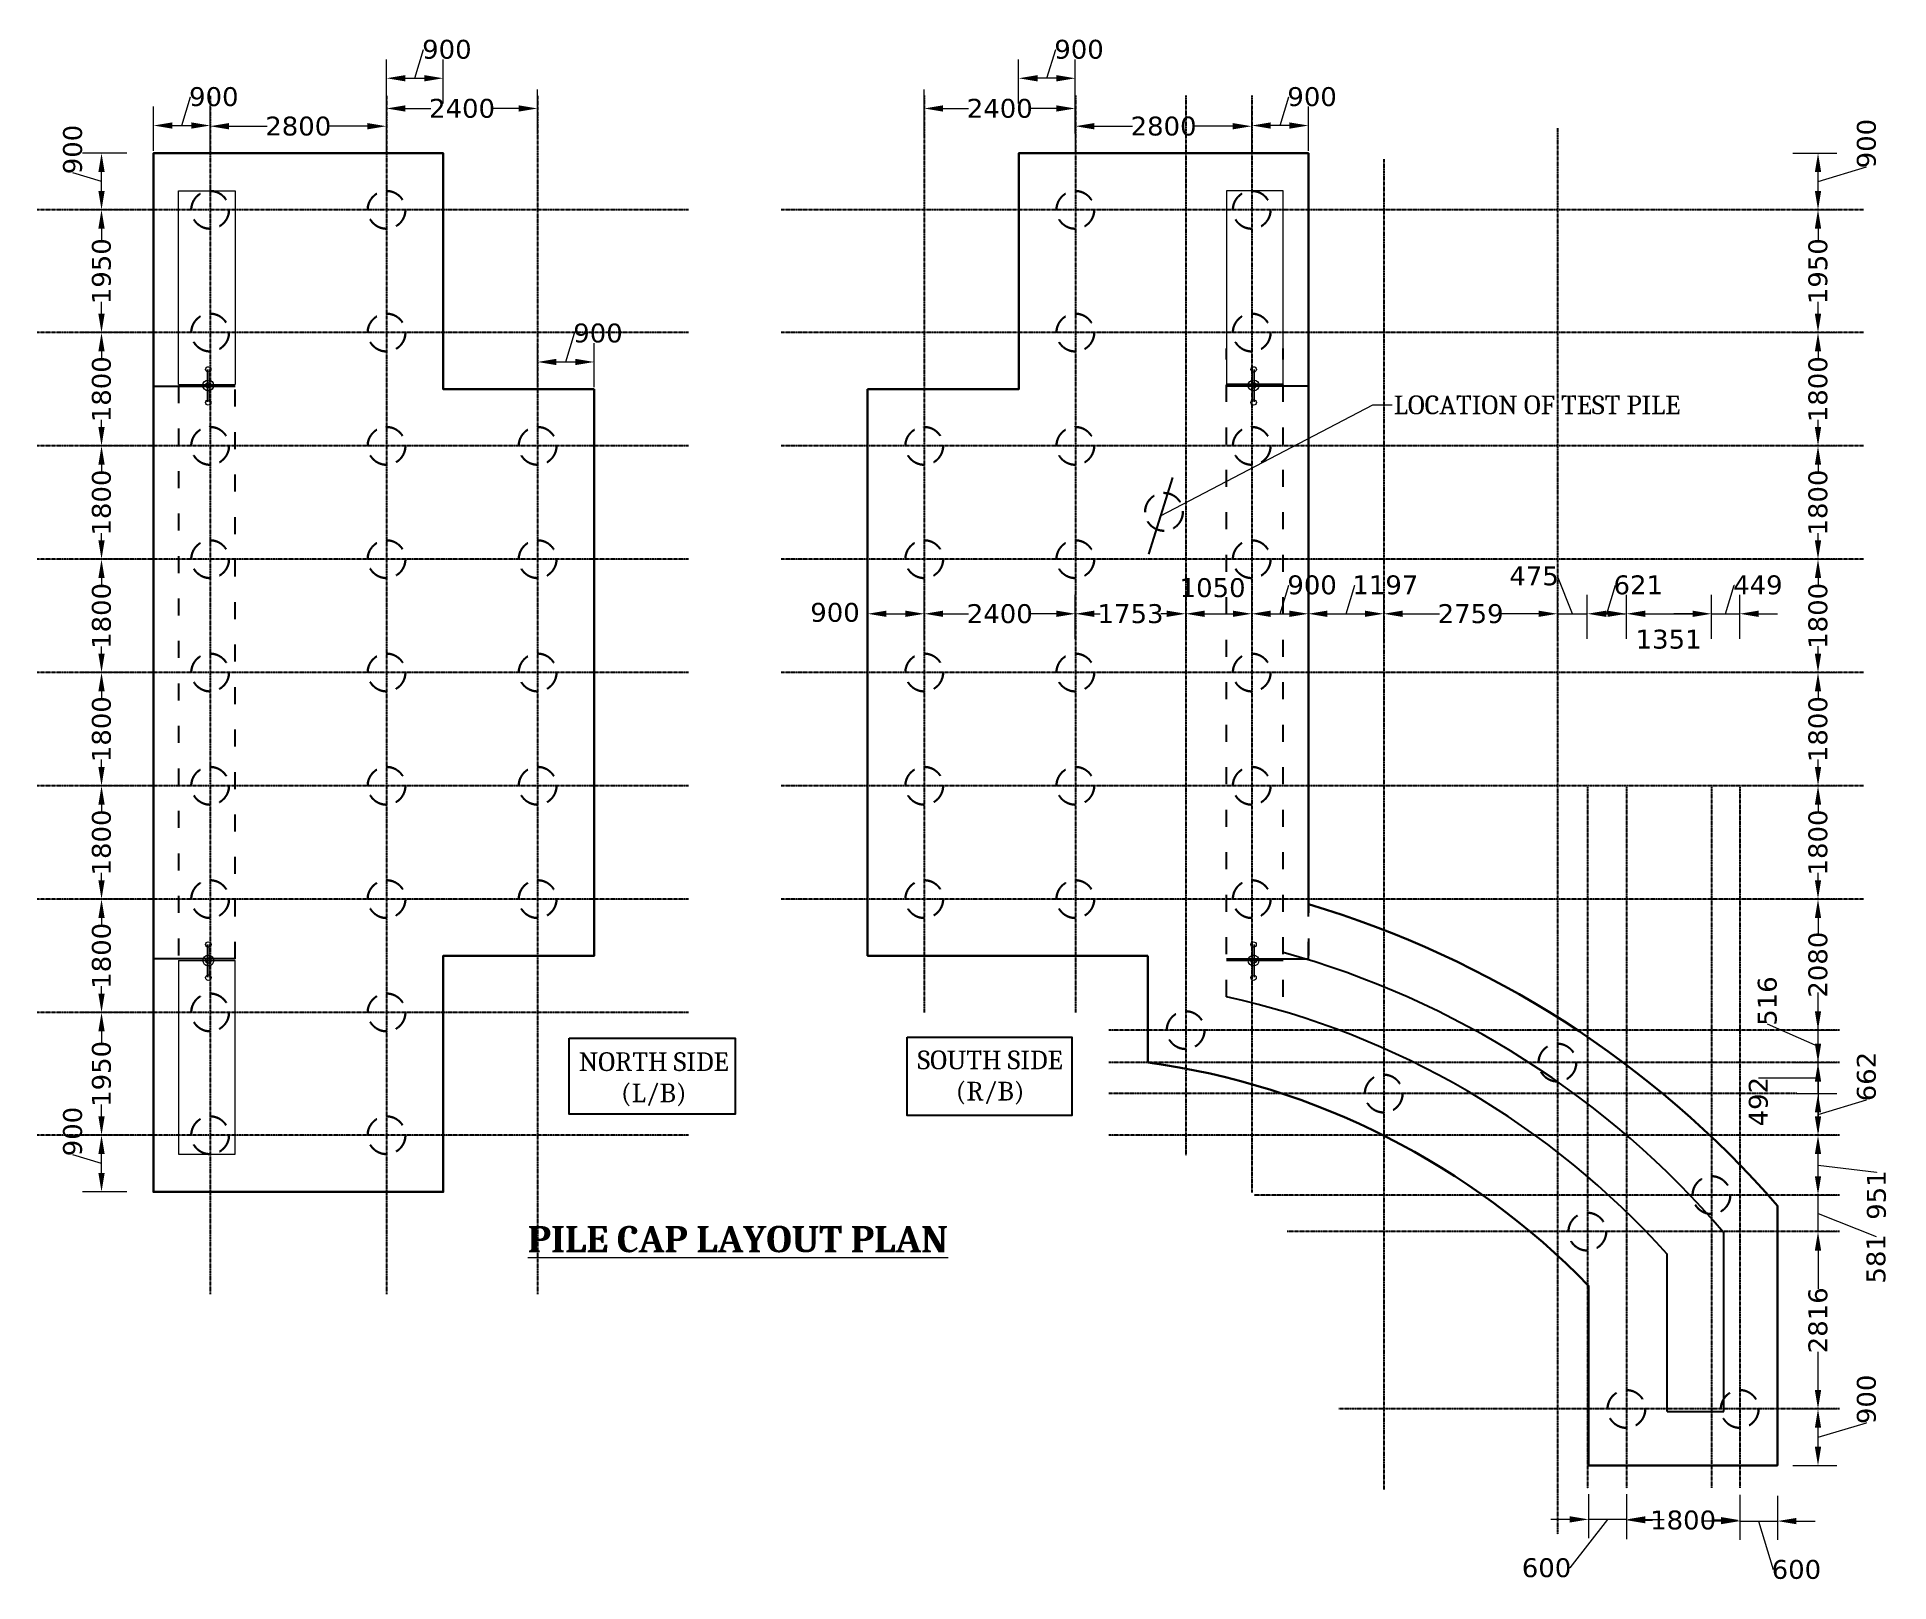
# Model space of a CAD drawing. Header units: millimetres. Extents: x 1475046 to 1606987, y -2702623 to -2509203.
# Drawn here: x 1577571 to 1606987, y -2679872 to -2655330 of the extents above; entities that cross this region are included whole.
import ezdxf

# ---------------------------------------------------------------- set-up
doc = ezdxf.new("R2010")
doc.units = ezdxf.units.MM
doc.header["$LTSCALE"] = 25
doc.header["$MEASUREMENT"] = 0
doc.header["$PDMODE"] = 3
for name, pattern in [('ACAD_ISO03W100', [30, 12, -18]), ('CENTER', [2, 1.25, -0.25, 0.25, -0.25]), ('HIDDEN', [0.375, 0.25, -0.125])]:
    doc.linetypes.add(name, pattern=pattern)
doc.layers.get('0').update_dxf_attribs({"lineweight": 13})
doc.layers.get('Defpoints').update_dxf_attribs({"color": 230, "lineweight": 9})
for name, color, linetype in [('CL', 8, 'CENTER'), ('Pile Cap', 21, 'Continuous'), ('SLOPEEARTH', 3, 'Continuous')]:
    doc.layers.add(name, color=color, linetype=linetype)
for name, color, linetype, lineweight in [('COLUMN', 1, 'Continuous', 25), ('DIMEN', 8, 'Continuous', 9), ('HAJ', 191, 'Continuous', 15), ('PILE', 214, 'Continuous', 30), ('text', 7, 'Continuous', 18), ('Text-5', 6, 'Continuous', 9)]:
    doc.layers.add(name, color=color, linetype=linetype, lineweight=lineweight)
doc.styles.get("Standard").update_dxf_attribs({"font": 'swissl.ttf'})
doc.styles.add('swis lt cn bt', font='verdana.ttf')
doc.dimstyles.new('meter', dxfattribs={"dimtxt": 150, "dimasz": 5, "dimexe": 3, "dimexo": 4, "dimgap": 1, "dimtad": 1, "dimdec": 0, "dimzin": 0, "dimdsep": 46, "dimtxsty": 'swis lt cn bt', "dimblk": 'OBLIQUE', "dimcen": 3, "dimdle": 3, "dimclrd": 8, "dimclre": 8, "dimclrt": 7, "dimadec": 0, "dimazin": 0, "dimtfac": 1, "dimtdec": 0, "dimtofl": 0, "dimtmove": 1, "dimatfit": 2, "dimldrblk": 'OBLIQUE', "dimfxl": 1, "dimtolj": 1, "dimtzin": 0, "dimlwd": 9, "dimlwe": 9, "dimarcsym": 0})

msp = doc.modelspace()

# ---------------------------------------------------------------- texts
at = {"layer": 'HAJ', "ltscale": 15, "char_height": 297.6, "attachment_point": 7}
for s, insert, width in [('\\pxqc,t0.16001;{\\fCambria|b0|i0|c0|p18;NORTH SIDE\\P(L/B)}', (1586133.2, -2672316.5), 2467.382), ('\\pxqc,t0.16001;{\\fCambria|b0|i0|c0|p18;SOUTH SIDE\\P(R/B)}', (1591499.3, -2672288.9), 2419.645)]:
    msp.add_mtext(s, dxfattribs=dict(at, insert=insert, width=width))
at = {"layer": 'text', "color": 7, "insert": (1599121.6, -2661024.8), "char_height": 297.6, "width": 422863.305, "attachment_point": 1}
msp.add_mtext('{\\fCambria|b0|i0|c0|p18;LOCATION OF TEST PILE}', dxfattribs=at)
at = {"layer": 'Text-5', "insert": (1588703.2, -2674428), "char_height": 416.64, "width": 17202.885, "attachment_point": 5}
msp.add_mtext('\\pxi-10.081,l10.081;{\\fCambria|b1|i0|c0|p18;\\LPILE CAP LAYOUT PLAN}', dxfattribs=at)

# ---------------------------------------------------------------- blocks, each defined once
blk = doc.blocks.new('*D142')
at = {"layer": 'Defpoints', "color": 0, "ltscale": 100, "transparency": 16777216}
for p in [(1580320, -2656736), (1579420, -2657175), (1580320, -2657175)]:
    blk.add_point(p, dxfattribs=at)
at = {"layer": 'DIMEN', "color": 8, "lineweight": 9, "ltscale": 100, "transparency": 16777216}
for p, q in [((1579870, -2656736), (1580008, -2656279)), ((1580008, -2656279), (1580010, -2656279)), ((1579720, -2656736), (1580020, -2656736))]:
    blk.add_line(p, q, dxfattribs=at)
at = {"layer": 'DIMEN', "color": 5, "lineweight": 9, "ltscale": 100, "transparency": 16777216}
for p, q in [((1579420, -2657136), (1579420, -2656436)), ((1580320, -2657136), (1580320, -2656436))]:
    blk.add_line(p, q, dxfattribs=at)
at = {"layer": 'DIMEN', "color": 8, "ltscale": 100, "transparency": 16777216}
for points in [[(1579720, -2656686), (1579720, -2656786), (1579420, -2656736)], [(1580020, -2656686), (1580020, -2656786), (1580320, -2656736)]]:
    blk.add_solid(points, dxfattribs=at)
at = {"layer": 'DIMEN', "color": 7, "ltscale": 100, "transparency": 16777216, "insert": (1580379, -2656279), "char_height": 300, "attachment_point": 5, "style": 'swis lt cn bt'}
blk.add_mtext('\\A1;900', dxfattribs=at)
blk = doc.blocks.new('_Oblique')
at = {"color": 0, "linetype": 'ByBlock', "lineweight": -2}
blk.add_line((-0.5, -0.5), (0.5, 0.5), dxfattribs=at)
blk = doc.blocks.new('*D143')
at = {"layer": 'Defpoints', "color": 0, "ltscale": 100, "transparency": 16777216}
for p in [(1583120, -2656747), (1580320, -2657175), (1583120, -2657175)]:
    blk.add_point(p, dxfattribs=at)
at = {"layer": 'DIMEN', "color": 5, "lineweight": 9, "ltscale": 100, "transparency": 16777216}
for p, q in [((1580320, -2657147), (1580320, -2656447)), ((1583120, -2657147), (1583120, -2656447))]:
    blk.add_line(p, q, dxfattribs=at)
at = {"layer": 'DIMEN', "color": 8, "lineweight": 9, "ltscale": 100, "transparency": 16777216}
for p, q in [((1580620, -2656747), (1581225, -2656747)), ((1582820, -2656747), (1582216, -2656747))]:
    blk.add_line(p, q, dxfattribs=at)
at = {"layer": 'DIMEN', "color": 8, "ltscale": 100, "transparency": 16777216}
for points in [[(1580620, -2656697), (1580620, -2656797), (1580320, -2656747)], [(1582820, -2656697), (1582820, -2656797), (1583120, -2656747)]]:
    blk.add_solid(points, dxfattribs=at)
at = {"layer": 'DIMEN', "color": 7, "ltscale": 100, "transparency": 16777216, "insert": (1581720, -2656747), "char_height": 300, "attachment_point": 5, "style": 'swis lt cn bt'}
blk.add_mtext('\\A1;2800', dxfattribs=at)
blk = doc.blocks.new('*D144')
at = {"layer": 'Defpoints', "color": 0, "ltscale": 100, "transparency": 16777216}
for p in [(1584022, -2655985), (1583122, -2657175), (1584022, -2657175)]:
    blk.add_point(p, dxfattribs=at)
at = {"layer": 'DIMEN', "color": 5, "lineweight": 9, "ltscale": 100, "transparency": 16777216}
for p, q in [((1583122, -2656385), (1583122, -2655685)), ((1584022, -2656385), (1584022, -2655685))]:
    blk.add_line(p, q, dxfattribs=at)
at = {"layer": 'DIMEN', "color": 8, "lineweight": 9, "ltscale": 100, "transparency": 16777216}
for p, q in [((1583572, -2655985), (1583710, -2655527)), ((1583710, -2655527), (1583712, -2655527)), ((1583422, -2655985), (1583722, -2655985))]:
    blk.add_line(p, q, dxfattribs=at)
at = {"layer": 'DIMEN', "color": 8, "ltscale": 100, "transparency": 16777216}
for points in [[(1583422, -2655935), (1583422, -2656035), (1583122, -2655985)], [(1583722, -2655935), (1583722, -2656035), (1584022, -2655985)]]:
    blk.add_solid(points, dxfattribs=at)
at = {"layer": 'DIMEN', "color": 7, "ltscale": 100, "transparency": 16777216, "insert": (1584081, -2655527), "char_height": 300, "attachment_point": 5, "style": 'swis lt cn bt'}
blk.add_mtext('\\A1;900', dxfattribs=at)
blk = doc.blocks.new('*D145')
at = {"layer": 'Defpoints', "color": 0, "ltscale": 100, "transparency": 16777216}
for p in [(1585522, -2656465), (1583122, -2657384), (1585522, -2657384)]:
    blk.add_point(p, dxfattribs=at)
at = {"layer": 'DIMEN', "color": 5, "lineweight": 9, "ltscale": 100, "transparency": 16777216}
for p, q in [((1583122, -2656865), (1583122, -2656165)), ((1585522, -2656865), (1585522, -2656165))]:
    blk.add_line(p, q, dxfattribs=at)
at = {"layer": 'DIMEN', "color": 8, "lineweight": 9, "ltscale": 100, "transparency": 16777216}
for p, q in [((1583422, -2656465), (1583827, -2656465)), ((1585222, -2656465), (1584818, -2656465))]:
    blk.add_line(p, q, dxfattribs=at)
at = {"layer": 'DIMEN', "color": 8, "ltscale": 100, "transparency": 16777216}
for points in [[(1583422, -2656415), (1583422, -2656515), (1583122, -2656465)], [(1585222, -2656415), (1585222, -2656515), (1585522, -2656465)]]:
    blk.add_solid(points, dxfattribs=at)
at = {"layer": 'DIMEN', "color": 7, "ltscale": 100, "transparency": 16777216, "insert": (1584322, -2656465), "char_height": 300, "attachment_point": 5, "style": 'swis lt cn bt'}
blk.add_mtext('\\A1;2400', dxfattribs=at)
blk = doc.blocks.new('*D146')
at = {"layer": 'Defpoints', "color": 0, "ltscale": 100, "transparency": 16777216}
for p in [(1586422, -2660492), (1585522, -2660925), (1586422, -2660925)]:
    blk.add_point(p, dxfattribs=at)
at = {"layer": 'DIMEN', "color": 8, "lineweight": 9, "ltscale": 100, "transparency": 16777216}
for p, q in [((1585972, -2660492), (1586110, -2660034)), ((1586110, -2660034), (1586112, -2660034)), ((1585822, -2660492), (1586122, -2660492))]:
    blk.add_line(p, q, dxfattribs=at)
at = {"layer": 'DIMEN', "color": 5, "lineweight": 9, "ltscale": 100, "transparency": 16777216}
for p, q in [((1585522, -2660892), (1585522, -2660192)), ((1586422, -2660892), (1586422, -2660192))]:
    blk.add_line(p, q, dxfattribs=at)
at = {"layer": 'DIMEN', "color": 8, "ltscale": 100, "transparency": 16777216}
for points in [[(1585822, -2660442), (1585822, -2660542), (1585522, -2660492)], [(1586122, -2660442), (1586122, -2660542), (1586422, -2660492)]]:
    blk.add_solid(points, dxfattribs=at)
at = {"layer": 'DIMEN', "color": 7, "ltscale": 100, "transparency": 16777216, "insert": (1586481, -2660034), "char_height": 300, "attachment_point": 5, "style": 'swis lt cn bt'}
blk.add_mtext('\\A1;900', dxfattribs=at)
blk = doc.blocks.new('*D147')
at = {"layer": 'Defpoints', "color": 0, "ltscale": 100, "transparency": 16777216}
for p in [(1578595, -2672775), (1579420, -2672775), (1579420, -2673675)]:
    blk.add_point(p, dxfattribs=at)
at = {"layer": 'DIMEN', "color": 5, "lineweight": 9, "ltscale": 100, "transparency": 16777216}
for p, q in [((1578995, -2672775), (1578295, -2672775)), ((1578995, -2673675), (1578295, -2673675))]:
    blk.add_line(p, q, dxfattribs=at)
at = {"layer": 'DIMEN', "color": 8, "lineweight": 9, "ltscale": 100, "transparency": 16777216}
for p, q in [((1578137, -2673088), (1578137, -2673086)), ((1578595, -2673225), (1578137, -2673088)), ((1578595, -2673375), (1578595, -2673075))]:
    blk.add_line(p, q, dxfattribs=at)
at = {"layer": 'DIMEN', "color": 8, "ltscale": 100, "transparency": 16777216}
for points in [[(1578545, -2673075), (1578645, -2673075), (1578595, -2672775)], [(1578545, -2673375), (1578645, -2673375), (1578595, -2673675)]]:
    blk.add_solid(points, dxfattribs=at)
at = {"layer": 'DIMEN', "color": 7, "ltscale": 100, "transparency": 16777216, "insert": (1578137, -2672717), "char_height": 300, "attachment_point": 5, "rotation": 90, "style": 'swis lt cn bt'}
blk.add_mtext('\\A1;900', dxfattribs=at)
blk = doc.blocks.new('*D148')
at = {"layer": 'Defpoints', "color": 0, "ltscale": 100, "transparency": 16777216}
for p in [(1578595, -2670826), (1579420, -2670826), (1579420, -2672775)]:
    blk.add_point(p, dxfattribs=at)
at = {"layer": 'DIMEN', "color": 5, "lineweight": 9, "ltscale": 100, "transparency": 16777216}
for p, q in [((1578995, -2670826), (1578295, -2670826)), ((1578995, -2672775), (1578295, -2672775))]:
    blk.add_line(p, q, dxfattribs=at)
at = {"layer": 'DIMEN', "color": 8, "lineweight": 9, "ltscale": 100, "transparency": 16777216}
for p, q in [((1578595, -2671126), (1578595, -2671317)), ((1578595, -2672475), (1578595, -2672285))]:
    blk.add_line(p, q, dxfattribs=at)
at = {"layer": 'DIMEN', "color": 8, "ltscale": 100, "transparency": 16777216}
for points in [[(1578545, -2671126), (1578645, -2671126), (1578595, -2670826)], [(1578545, -2672475), (1578645, -2672475), (1578595, -2672775)]]:
    blk.add_solid(points, dxfattribs=at)
at = {"layer": 'DIMEN', "color": 7, "ltscale": 100, "transparency": 16777216, "insert": (1578595, -2671801), "char_height": 300, "attachment_point": 5, "rotation": 90, "style": 'swis lt cn bt'}
blk.add_mtext('\\A1;1950', dxfattribs=at)
blk = doc.blocks.new('*D149')
at = {"layer": 'Defpoints', "color": 0, "ltscale": 100, "transparency": 16777216}
for p in [(1578595, -2669025), (1579420, -2669025), (1579420, -2670825)]:
    blk.add_point(p, dxfattribs=at)
at = {"layer": 'DIMEN', "color": 5, "lineweight": 9, "ltscale": 100, "transparency": 16777216}
for p, q in [((1578995, -2669025), (1578295, -2669025)), ((1578995, -2670825), (1578295, -2670825))]:
    blk.add_line(p, q, dxfattribs=at)
at = {"layer": 'DIMEN', "color": 8, "lineweight": 9, "ltscale": 100, "transparency": 16777216}
for p, q in [((1578595, -2669325), (1578595, -2669441)), ((1578595, -2670525), (1578595, -2670409))]:
    blk.add_line(p, q, dxfattribs=at)
at = {"layer": 'DIMEN', "color": 8, "ltscale": 100, "transparency": 16777216}
for points in [[(1578545, -2669325), (1578645, -2669325), (1578595, -2669025)], [(1578545, -2670525), (1578645, -2670525), (1578595, -2670825)]]:
    blk.add_solid(points, dxfattribs=at)
at = {"layer": 'DIMEN', "color": 7, "ltscale": 100, "transparency": 16777216, "insert": (1578595, -2669925), "char_height": 300, "attachment_point": 5, "rotation": 90, "style": 'swis lt cn bt'}
blk.add_mtext('\\A1;1800', dxfattribs=at)
blk = doc.blocks.new('*D150')
at = {"layer": 'Defpoints', "color": 0, "ltscale": 100, "transparency": 16777216}
for p in [(1578595, -2667225), (1579420, -2667225), (1579420, -2669025)]:
    blk.add_point(p, dxfattribs=at)
at = {"layer": 'DIMEN', "color": 5, "lineweight": 9, "ltscale": 100, "transparency": 16777216}
for p, q in [((1578995, -2667225), (1578295, -2667225)), ((1578995, -2669025), (1578295, -2669025))]:
    blk.add_line(p, q, dxfattribs=at)
at = {"layer": 'DIMEN', "color": 8, "lineweight": 9, "ltscale": 100, "transparency": 16777216}
for p, q in [((1578595, -2667525), (1578595, -2667641)), ((1578595, -2668725), (1578595, -2668609))]:
    blk.add_line(p, q, dxfattribs=at)
at = {"layer": 'DIMEN', "color": 8, "ltscale": 100, "transparency": 16777216}
for points in [[(1578545, -2667525), (1578645, -2667525), (1578595, -2667225)], [(1578545, -2668725), (1578645, -2668725), (1578595, -2669025)]]:
    blk.add_solid(points, dxfattribs=at)
at = {"layer": 'DIMEN', "color": 7, "ltscale": 100, "transparency": 16777216, "insert": (1578595, -2668125), "char_height": 300, "attachment_point": 5, "rotation": 90, "style": 'swis lt cn bt'}
blk.add_mtext('\\A1;1800', dxfattribs=at)
blk = doc.blocks.new('*D151')
at = {"layer": 'Defpoints', "color": 0, "ltscale": 100, "transparency": 16777216}
for p in [(1578595, -2665424), (1579420, -2665424), (1579420, -2667225)]:
    blk.add_point(p, dxfattribs=at)
at = {"layer": 'DIMEN', "color": 5, "lineweight": 9, "ltscale": 100, "transparency": 16777216}
for p, q in [((1578995, -2665424), (1578295, -2665424)), ((1578995, -2667225), (1578295, -2667225))]:
    blk.add_line(p, q, dxfattribs=at)
at = {"layer": 'DIMEN', "color": 8, "lineweight": 9, "ltscale": 100, "transparency": 16777216}
for p, q in [((1578595, -2665724), (1578595, -2665841)), ((1578595, -2666925), (1578595, -2666809))]:
    blk.add_line(p, q, dxfattribs=at)
at = {"layer": 'DIMEN', "color": 8, "ltscale": 100, "transparency": 16777216}
for points in [[(1578545, -2665724), (1578645, -2665724), (1578595, -2665424)], [(1578545, -2666925), (1578645, -2666925), (1578595, -2667225)]]:
    blk.add_solid(points, dxfattribs=at)
at = {"layer": 'DIMEN', "color": 7, "ltscale": 100, "transparency": 16777216, "insert": (1578595, -2666325), "char_height": 300, "attachment_point": 5, "rotation": 90, "style": 'swis lt cn bt'}
blk.add_mtext('\\A1;1800', dxfattribs=at)
blk = doc.blocks.new('*D152')
at = {"layer": 'Defpoints', "color": 0, "ltscale": 100, "transparency": 16777216}
for p in [(1578595, -2663626), (1579420, -2663626), (1579420, -2665425)]:
    blk.add_point(p, dxfattribs=at)
at = {"layer": 'DIMEN', "color": 5, "lineweight": 9, "ltscale": 100, "transparency": 16777216}
for p, q in [((1578995, -2663626), (1578295, -2663626)), ((1578995, -2665425), (1578295, -2665425))]:
    blk.add_line(p, q, dxfattribs=at)
at = {"layer": 'DIMEN', "color": 8, "lineweight": 9, "ltscale": 100, "transparency": 16777216}
for p, q in [((1578595, -2663926), (1578595, -2664042)), ((1578595, -2665125), (1578595, -2665010))]:
    blk.add_line(p, q, dxfattribs=at)
at = {"layer": 'DIMEN', "color": 8, "ltscale": 100, "transparency": 16777216}
for points in [[(1578545, -2663926), (1578645, -2663926), (1578595, -2663626)], [(1578545, -2665125), (1578645, -2665125), (1578595, -2665425)]]:
    blk.add_solid(points, dxfattribs=at)
at = {"layer": 'DIMEN', "color": 7, "ltscale": 100, "transparency": 16777216, "insert": (1578595, -2664526), "char_height": 300, "attachment_point": 5, "rotation": 90, "style": 'swis lt cn bt'}
blk.add_mtext('\\A1;1800', dxfattribs=at)
blk = doc.blocks.new('*D153')
at = {"layer": 'Defpoints', "color": 0, "ltscale": 100, "transparency": 16777216}
for p in [(1578595, -2661825), (1579420, -2661825), (1579420, -2663625)]:
    blk.add_point(p, dxfattribs=at)
at = {"layer": 'DIMEN', "color": 5, "lineweight": 9, "ltscale": 100, "transparency": 16777216}
for p, q in [((1578995, -2661825), (1578295, -2661825)), ((1578995, -2663625), (1578295, -2663625))]:
    blk.add_line(p, q, dxfattribs=at)
at = {"layer": 'DIMEN', "color": 8, "lineweight": 9, "ltscale": 100, "transparency": 16777216}
for p, q in [((1578595, -2662125), (1578595, -2662241)), ((1578595, -2663325), (1578595, -2663209))]:
    blk.add_line(p, q, dxfattribs=at)
at = {"layer": 'DIMEN', "color": 8, "ltscale": 100, "transparency": 16777216}
for points in [[(1578545, -2662125), (1578645, -2662125), (1578595, -2661825)], [(1578545, -2663325), (1578645, -2663325), (1578595, -2663625)]]:
    blk.add_solid(points, dxfattribs=at)
at = {"layer": 'DIMEN', "color": 7, "ltscale": 100, "transparency": 16777216, "insert": (1578595, -2662725), "char_height": 300, "attachment_point": 5, "rotation": 90, "style": 'swis lt cn bt'}
blk.add_mtext('\\A1;1800', dxfattribs=at)
blk = doc.blocks.new('*D154')
at = {"layer": 'Defpoints', "color": 0, "ltscale": 100, "transparency": 16777216}
for p in [(1578595, -2660025), (1579420, -2660025), (1579420, -2661825)]:
    blk.add_point(p, dxfattribs=at)
at = {"layer": 'DIMEN', "color": 5, "lineweight": 9, "ltscale": 100, "transparency": 16777216}
for p, q in [((1578995, -2660025), (1578295, -2660025)), ((1578995, -2661825), (1578295, -2661825))]:
    blk.add_line(p, q, dxfattribs=at)
at = {"layer": 'DIMEN', "color": 8, "lineweight": 9, "ltscale": 100, "transparency": 16777216}
for p, q in [((1578595, -2660325), (1578595, -2660441)), ((1578595, -2661525), (1578595, -2661409))]:
    blk.add_line(p, q, dxfattribs=at)
at = {"layer": 'DIMEN', "color": 8, "ltscale": 100, "transparency": 16777216}
for points in [[(1578545, -2660325), (1578645, -2660325), (1578595, -2660025)], [(1578545, -2661525), (1578645, -2661525), (1578595, -2661825)]]:
    blk.add_solid(points, dxfattribs=at)
at = {"layer": 'DIMEN', "color": 7, "ltscale": 100, "transparency": 16777216, "insert": (1578595, -2660925), "char_height": 300, "attachment_point": 5, "rotation": 90, "style": 'swis lt cn bt'}
blk.add_mtext('\\A1;1800', dxfattribs=at)
blk = doc.blocks.new('*D155')
at = {"layer": 'Defpoints', "color": 0, "ltscale": 100, "transparency": 16777216}
for p in [(1578595, -2658074), (1579420, -2658074), (1579420, -2660025)]:
    blk.add_point(p, dxfattribs=at)
at = {"layer": 'DIMEN', "color": 5, "lineweight": 9, "ltscale": 100, "transparency": 16777216}
for p, q in [((1578995, -2658074), (1578295, -2658074)), ((1578995, -2660025), (1578295, -2660025))]:
    blk.add_line(p, q, dxfattribs=at)
at = {"layer": 'DIMEN', "color": 8, "lineweight": 9, "ltscale": 100, "transparency": 16777216}
for p, q in [((1578595, -2658374), (1578595, -2658566)), ((1578595, -2659725), (1578595, -2659534))]:
    blk.add_line(p, q, dxfattribs=at)
at = {"layer": 'DIMEN', "color": 8, "ltscale": 100, "transparency": 16777216}
for points in [[(1578545, -2658374), (1578645, -2658374), (1578595, -2658074)], [(1578545, -2659725), (1578645, -2659725), (1578595, -2660025)]]:
    blk.add_solid(points, dxfattribs=at)
at = {"layer": 'DIMEN', "color": 7, "ltscale": 100, "transparency": 16777216, "insert": (1578595, -2659050), "char_height": 300, "attachment_point": 5, "rotation": 90, "style": 'swis lt cn bt'}
blk.add_mtext('\\A1;1950', dxfattribs=at)
blk = doc.blocks.new('*D156')
at = {"layer": 'Defpoints', "color": 0, "ltscale": 100, "transparency": 16777216}
for p in [(1578595, -2657175), (1579420, -2657175), (1579420, -2658075)]:
    blk.add_point(p, dxfattribs=at)
at = {"layer": 'DIMEN', "color": 5, "lineweight": 9, "ltscale": 100, "transparency": 16777216}
for p, q in [((1578995, -2657175), (1578295, -2657175)), ((1578995, -2658075), (1578295, -2658075))]:
    blk.add_line(p, q, dxfattribs=at)
at = {"layer": 'DIMEN', "color": 8, "lineweight": 9, "ltscale": 100, "transparency": 16777216}
for p, q in [((1578137, -2657488), (1578137, -2657486)), ((1578595, -2657625), (1578137, -2657488)), ((1578595, -2657775), (1578595, -2657475))]:
    blk.add_line(p, q, dxfattribs=at)
at = {"layer": 'DIMEN', "color": 8, "ltscale": 100, "transparency": 16777216}
for points in [[(1578545, -2657475), (1578645, -2657475), (1578595, -2657175)], [(1578545, -2657775), (1578645, -2657775), (1578595, -2658075)]]:
    blk.add_solid(points, dxfattribs=at)
at = {"layer": 'DIMEN', "color": 7, "ltscale": 100, "transparency": 16777216, "insert": (1578137, -2657117), "char_height": 300, "attachment_point": 5, "rotation": 90, "style": 'swis lt cn bt'}
blk.add_mtext('\\A1;900', dxfattribs=at)
blk = doc.blocks.new('*D157')
at = {"layer": 'Defpoints', "color": 0, "ltscale": 100, "transparency": 16777216}
for p in [(1596865, -2656736), (1596865, -2657175), (1597765, -2657175)]:
    blk.add_point(p, dxfattribs=at)
at = {"layer": 'DIMEN', "color": 8, "lineweight": 9, "ltscale": 100, "transparency": 16777216}
for p, q in [((1597315, -2656736), (1597453, -2656279)), ((1597453, -2656279), (1597455, -2656279)), ((1597465, -2656736), (1597165, -2656736))]:
    blk.add_line(p, q, dxfattribs=at)
at = {"layer": 'DIMEN', "color": 5, "lineweight": 9, "ltscale": 100, "transparency": 16777216}
for p, q in [((1596865, -2657136), (1596865, -2656436)), ((1597765, -2657136), (1597765, -2656436))]:
    blk.add_line(p, q, dxfattribs=at)
at = {"layer": 'DIMEN', "color": 8, "ltscale": 100, "transparency": 16777216}
for points in [[(1597165, -2656686), (1597165, -2656786), (1596865, -2656736)], [(1597465, -2656686), (1597465, -2656786), (1597765, -2656736)]]:
    blk.add_solid(points, dxfattribs=at)
at = {"layer": 'DIMEN', "color": 7, "ltscale": 100, "transparency": 16777216, "insert": (1597824, -2656279), "char_height": 300, "attachment_point": 5, "style": 'swis lt cn bt'}
blk.add_mtext('\\A1;900', dxfattribs=at)
blk = doc.blocks.new('*D158')
at = {"layer": 'Defpoints', "color": 0, "ltscale": 100, "transparency": 16777216}
for p in [(1594065, -2656747), (1594065, -2657175), (1596865, -2657175)]:
    blk.add_point(p, dxfattribs=at)
at = {"layer": 'DIMEN', "color": 5, "lineweight": 9, "ltscale": 100, "transparency": 16777216}
for p, q in [((1594065, -2657147), (1594065, -2656447)), ((1596865, -2657147), (1596865, -2656447))]:
    blk.add_line(p, q, dxfattribs=at)
at = {"layer": 'DIMEN', "color": 8, "lineweight": 9, "ltscale": 100, "transparency": 16777216}
for p, q in [((1594365, -2656747), (1594970, -2656747)), ((1596565, -2656747), (1595961, -2656747))]:
    blk.add_line(p, q, dxfattribs=at)
at = {"layer": 'DIMEN', "color": 8, "ltscale": 100, "transparency": 16777216}
for points in [[(1594365, -2656697), (1594365, -2656797), (1594065, -2656747)], [(1596565, -2656697), (1596565, -2656797), (1596865, -2656747)]]:
    blk.add_solid(points, dxfattribs=at)
at = {"layer": 'DIMEN', "color": 7, "ltscale": 100, "transparency": 16777216, "insert": (1595465, -2656747), "char_height": 300, "attachment_point": 5, "style": 'swis lt cn bt'}
blk.add_mtext('\\A1;2800', dxfattribs=at)
blk = doc.blocks.new('*D159')
at = {"layer": 'Defpoints', "color": 0, "ltscale": 100, "transparency": 16777216}
for p in [(1593163, -2655985), (1593163, -2657175), (1594063, -2657175)]:
    blk.add_point(p, dxfattribs=at)
at = {"layer": 'DIMEN', "color": 5, "lineweight": 9, "ltscale": 100, "transparency": 16777216}
for p, q in [((1593163, -2656385), (1593163, -2655685)), ((1594063, -2656385), (1594063, -2655685))]:
    blk.add_line(p, q, dxfattribs=at)
at = {"layer": 'DIMEN', "color": 8, "lineweight": 9, "ltscale": 100, "transparency": 16777216}
for p, q in [((1593613, -2655985), (1593751, -2655527)), ((1593751, -2655527), (1593753, -2655527)), ((1593763, -2655985), (1593463, -2655985))]:
    blk.add_line(p, q, dxfattribs=at)
at = {"layer": 'DIMEN', "color": 8, "ltscale": 100, "transparency": 16777216}
for points in [[(1593463, -2655935), (1593463, -2656035), (1593163, -2655985)], [(1593763, -2655935), (1593763, -2656035), (1594063, -2655985)]]:
    blk.add_solid(points, dxfattribs=at)
at = {"layer": 'DIMEN', "color": 7, "ltscale": 100, "transparency": 16777216, "insert": (1594122, -2655527), "char_height": 300, "attachment_point": 5, "style": 'swis lt cn bt'}
blk.add_mtext('\\A1;900', dxfattribs=at)
blk = doc.blocks.new('*D160')
at = {"layer": 'Defpoints', "color": 0, "ltscale": 100, "transparency": 16777216}
for p in [(1591663, -2656465), (1591663, -2657384), (1594063, -2657384)]:
    blk.add_point(p, dxfattribs=at)
at = {"layer": 'DIMEN', "color": 5, "lineweight": 9, "ltscale": 100, "transparency": 16777216}
for p, q in [((1591663, -2656865), (1591663, -2656165)), ((1594063, -2656865), (1594063, -2656165))]:
    blk.add_line(p, q, dxfattribs=at)
at = {"layer": 'DIMEN', "color": 8, "lineweight": 9, "ltscale": 100, "transparency": 16777216}
for p, q in [((1591963, -2656465), (1592368, -2656465)), ((1593763, -2656465), (1593359, -2656465))]:
    blk.add_line(p, q, dxfattribs=at)
at = {"layer": 'DIMEN', "color": 8, "ltscale": 100, "transparency": 16777216}
for points in [[(1591963, -2656415), (1591963, -2656515), (1591663, -2656465)], [(1593763, -2656415), (1593763, -2656515), (1594063, -2656465)]]:
    blk.add_solid(points, dxfattribs=at)
at = {"layer": 'DIMEN', "color": 7, "ltscale": 100, "transparency": 16777216, "insert": (1592863, -2656465), "char_height": 300, "attachment_point": 5, "style": 'swis lt cn bt'}
blk.add_mtext('\\A1;2400', dxfattribs=at)
blk = doc.blocks.new('*D161')
at = {"layer": 'Defpoints', "color": 0, "ltscale": 100, "transparency": 16777216}
for p in [(1602817, -2677124), (1604617, -2677123), (1604617, -2678890)]:
    blk.add_point(p, dxfattribs=at)
at = {"layer": 'DIMEN', "color": 5, "lineweight": 9, "ltscale": 100, "transparency": 16777216}
for p, q in [((1602817, -2678490), (1602817, -2679190)), ((1604617, -2678490), (1604617, -2679190))]:
    blk.add_line(p, q, dxfattribs=at)
at = {"layer": 'DIMEN', "color": 8, "lineweight": 9, "ltscale": 100, "transparency": 16777216}
for p, q in [((1603117, -2678890), (1603233, -2678890)), ((1604317, -2678890), (1604201, -2678890))]:
    blk.add_line(p, q, dxfattribs=at)
at = {"layer": 'DIMEN', "color": 8, "ltscale": 100, "transparency": 16777216}
for points in [[(1603117, -2678840), (1603117, -2678940), (1602817, -2678890)], [(1604317, -2678840), (1604317, -2678940), (1604617, -2678890)]]:
    blk.add_solid(points, dxfattribs=at)
at = {"layer": 'DIMEN', "color": 7, "ltscale": 100, "transparency": 16777216, "insert": (1603717, -2678890), "char_height": 300, "attachment_point": 5, "style": 'swis lt cn bt'}
blk.add_mtext('\\A1;1800', dxfattribs=at)
blk = doc.blocks.new('*D162')
at = {"layer": 'Defpoints', "color": 0, "ltscale": 100, "transparency": 16777216}
for p in [(1604617, -2677123), (1605217, -2677123), (1605217, -2678905)]:
    blk.add_point(p, dxfattribs=at)
at = {"layer": 'DIMEN', "color": 5, "lineweight": 9, "ltscale": 100, "transparency": 16777216}
for p, q in [((1604617, -2678505), (1604617, -2679205)), ((1605217, -2678505), (1605217, -2679205))]:
    blk.add_line(p, q, dxfattribs=at)
at = {"layer": 'DIMEN', "color": 8, "lineweight": 9, "ltscale": 100, "transparency": 16777216}
for p, q in [((1604317, -2678905), (1604017, -2678905)), ((1604617, -2678905), (1605217, -2678905)), ((1604917, -2678905), (1605148, -2679675)), ((1605517, -2678905), (1605817, -2678905)), ((1605148, -2679675), (1605150, -2679675))]:
    blk.add_line(p, q, dxfattribs=at)
at = {"layer": 'DIMEN', "color": 8, "ltscale": 100, "transparency": 16777216}
for points in [[(1604317, -2678855), (1604317, -2678955), (1604617, -2678905)], [(1605517, -2678855), (1605517, -2678955), (1605217, -2678905)]]:
    blk.add_solid(points, dxfattribs=at)
at = {"layer": 'DIMEN', "color": 7, "ltscale": 100, "transparency": 16777216, "insert": (1605517, -2679675), "char_height": 300, "attachment_point": 5, "style": 'swis lt cn bt'}
blk.add_mtext('\\A1;600', dxfattribs=at)
blk = doc.blocks.new('*D163')
at = {"layer": 'Defpoints', "color": 0, "ltscale": 100, "transparency": 16777216}
for p in [(1602217, -2677124), (1602817, -2677124), (1602217, -2678878)]:
    blk.add_point(p, dxfattribs=at)
at = {"layer": 'DIMEN', "color": 5, "lineweight": 9, "ltscale": 100, "transparency": 16777216}
for p, q in [((1602217, -2678478), (1602217, -2679178)), ((1602817, -2678478), (1602817, -2679178))]:
    blk.add_line(p, q, dxfattribs=at)
at = {"layer": 'DIMEN', "color": 8, "lineweight": 9, "ltscale": 100, "transparency": 16777216}
for p, q in [((1601917, -2678878), (1601617, -2678878)), ((1602517, -2678878), (1601917, -2679648)), ((1602817, -2678878), (1602217, -2678878)), ((1603117, -2678878), (1603417, -2678878)), ((1601917, -2679648), (1601915, -2679648))]:
    blk.add_line(p, q, dxfattribs=at)
at = {"layer": 'DIMEN', "color": 8, "ltscale": 100, "transparency": 16777216}
for points in [[(1601917, -2678828), (1601917, -2678928), (1602217, -2678878)], [(1603117, -2678828), (1603117, -2678928), (1602817, -2678878)]]:
    blk.add_solid(points, dxfattribs=at)
at = {"layer": 'DIMEN', "color": 7, "ltscale": 100, "transparency": 16777216, "insert": (1601548, -2679648), "char_height": 300, "attachment_point": 5, "style": 'swis lt cn bt'}
blk.add_mtext('\\A1;600', dxfattribs=at)
blk = doc.blocks.new('*D164')
at = {"layer": 'Defpoints', "color": 0, "ltscale": 100, "transparency": 16777216}
for p in [(1605217, -2677123), (1605860, -2677123), (1605216, -2678023)]:
    blk.add_point(p, dxfattribs=at)
at = {"layer": 'DIMEN', "color": 5, "lineweight": 9, "ltscale": 100, "transparency": 16777216}
for p, q in [((1605460, -2677123), (1606160, -2677123)), ((1605460, -2678023), (1606160, -2678023))]:
    blk.add_line(p, q, dxfattribs=at)
at = {"layer": 'DIMEN', "color": 8, "lineweight": 9, "ltscale": 100, "transparency": 16777216}
for p, q in [((1605860, -2677573), (1606630, -2677342)), ((1605860, -2677723), (1605860, -2677423)), ((1606630, -2677342), (1606630, -2677340))]:
    blk.add_line(p, q, dxfattribs=at)
at = {"layer": 'DIMEN', "color": 8, "ltscale": 100, "transparency": 16777216}
for points in [[(1605810, -2677423), (1605910, -2677423), (1605860, -2677123)], [(1605810, -2677723), (1605910, -2677723), (1605860, -2678023)]]:
    blk.add_solid(points, dxfattribs=at)
at = {"layer": 'DIMEN', "color": 7, "ltscale": 100, "transparency": 16777216, "insert": (1606630, -2676971), "char_height": 300, "attachment_point": 5, "rotation": 90, "style": 'swis lt cn bt'}
blk.add_mtext('\\A1;900', dxfattribs=at)
blk = doc.blocks.new('*D165')
at = {"layer": 'Defpoints', "color": 0, "ltscale": 100, "transparency": 16777216}
for p in [(1605860, -2674307), (1605860, -2674307), (1605217, -2677123)]:
    blk.add_point(p, dxfattribs=at)
at = {"layer": 'DIMEN', "color": 5, "lineweight": 9, "ltscale": 100, "transparency": 16777216}
for p, q in [((1605860, -2674307), (1606160, -2674307)), ((1605460, -2677123), (1606160, -2677123))]:
    blk.add_line(p, q, dxfattribs=at)
at = {"layer": 'DIMEN', "color": 8, "lineweight": 9, "ltscale": 100, "transparency": 16777216}
for p, q in [((1605860, -2674607), (1605860, -2675217)), ((1605860, -2676823), (1605860, -2676214))]:
    blk.add_line(p, q, dxfattribs=at)
at = {"layer": 'DIMEN', "color": 8, "ltscale": 100, "transparency": 16777216}
for points in [[(1605810, -2674607), (1605910, -2674607), (1605860, -2674307)], [(1605810, -2676823), (1605910, -2676823), (1605860, -2677123)]]:
    blk.add_solid(points, dxfattribs=at)
at = {"layer": 'DIMEN', "color": 7, "ltscale": 100, "transparency": 16777216, "insert": (1605860, -2675715), "char_height": 300, "attachment_point": 5, "rotation": 90, "style": 'swis lt cn bt'}
blk.add_mtext('\\A1;2816', dxfattribs=at)
blk = doc.blocks.new('*D166')
at = {"layer": 'Defpoints', "color": 0, "ltscale": 100, "transparency": 16777216}
for p in [(1605860, -2673726), (1605860, -2673726), (1605860, -2674307)]:
    blk.add_point(p, dxfattribs=at)
at = {"layer": 'DIMEN', "color": 8, "lineweight": 9, "ltscale": 100, "transparency": 16777216}
for p, q in [((1605860, -2673426), (1605860, -2673126)), ((1605860, -2674307), (1605860, -2673726)), ((1605860, -2674017), (1606783, -2674383)), ((1606783, -2674383), (1606783, -2674385)), ((1605860, -2674607), (1605860, -2674907))]:
    blk.add_line(p, q, dxfattribs=at)
at = {"layer": 'DIMEN', "color": 5, "lineweight": 9, "ltscale": 100, "transparency": 16777216}
for p, q in [((1605860, -2673726), (1606160, -2673726)), ((1605860, -2674307), (1606160, -2674307))]:
    blk.add_line(p, q, dxfattribs=at)
at = {"layer": 'DIMEN', "color": 8, "ltscale": 100, "transparency": 16777216}
for points in [[(1605810, -2673426), (1605910, -2673426), (1605860, -2673726)], [(1605810, -2674607), (1605910, -2674607), (1605860, -2674307)]]:
    blk.add_solid(points, dxfattribs=at)
at = {"layer": 'DIMEN', "color": 7, "ltscale": 100, "transparency": 16777216, "insert": (1606783, -2674739), "char_height": 300, "attachment_point": 5, "rotation": 90, "style": 'swis lt cn bt'}
blk.add_mtext('\\A1;581', dxfattribs=at)
blk = doc.blocks.new('*D167')
at = {"layer": 'Defpoints', "color": 0, "ltscale": 100, "transparency": 16777216}
for p in [(1605860, -2672775), (1605860, -2672775), (1605860, -2673726)]:
    blk.add_point(p, dxfattribs=at)
at = {"layer": 'DIMEN', "color": 5, "lineweight": 9, "ltscale": 100, "transparency": 16777216}
for p, q in [((1605860, -2672775), (1606160, -2672775)), ((1605860, -2673726), (1606160, -2673726))]:
    blk.add_line(p, q, dxfattribs=at)
at = {"layer": 'DIMEN', "color": 8, "lineweight": 9, "ltscale": 100, "transparency": 16777216}
for p, q in [((1605860, -2673426), (1605860, -2673075)), ((1605860, -2673251), (1606790, -2673363)), ((1606790, -2673363), (1606790, -2673365))]:
    blk.add_line(p, q, dxfattribs=at)
at = {"layer": 'DIMEN', "color": 8, "ltscale": 100, "transparency": 16777216}
for points in [[(1605810, -2673075), (1605910, -2673075), (1605860, -2672775)], [(1605810, -2673426), (1605910, -2673426), (1605860, -2673726)]]:
    blk.add_solid(points, dxfattribs=at)
at = {"layer": 'DIMEN', "color": 7, "ltscale": 100, "transparency": 16777216, "insert": (1606790, -2673726), "char_height": 300, "attachment_point": 5, "rotation": 90, "style": 'swis lt cn bt'}
blk.add_mtext('\\A1;951', dxfattribs=at)
blk = doc.blocks.new('*D168')
at = {"layer": 'Defpoints', "color": 0, "ltscale": 100, "transparency": 16777216}
for p in [(1605525, -2672114), (1605860, -2672114), (1605860, -2672775)]:
    blk.add_point(p, dxfattribs=at)
at = {"layer": 'DIMEN', "color": 5, "lineweight": 9, "ltscale": 100, "transparency": 16777216}
for p, q in [((1605529, -2672114), (1606160, -2672114)), ((1605860, -2672775), (1606160, -2672775))]:
    blk.add_line(p, q, dxfattribs=at)
at = {"layer": 'DIMEN', "color": 8, "lineweight": 9, "ltscale": 100, "transparency": 16777216}
for p, q in [((1605860, -2672444), (1606630, -2672213)), ((1605860, -2672475), (1605860, -2672414)), ((1606630, -2672213), (1606630, -2672211))]:
    blk.add_line(p, q, dxfattribs=at)
at = {"layer": 'DIMEN', "color": 8, "ltscale": 100, "transparency": 16777216}
for points in [[(1605810, -2672414), (1605910, -2672414), (1605860, -2672114)], [(1605810, -2672475), (1605910, -2672475), (1605860, -2672775)]]:
    blk.add_solid(points, dxfattribs=at)
at = {"layer": 'DIMEN', "color": 7, "ltscale": 100, "transparency": 16777216, "insert": (1606630, -2671844), "char_height": 300, "attachment_point": 5, "rotation": 90, "style": 'swis lt cn bt'}
blk.add_mtext('\\A1;662', dxfattribs=at)
blk = doc.blocks.new('*D169')
at = {"layer": 'Defpoints', "color": 0, "ltscale": 100, "transparency": 16777216}
for p in [(1604617, -2671622), (1605860, -2671622), (1605525, -2672114)]:
    blk.add_point(p, dxfattribs=at)
at = {"layer": 'DIMEN', "color": 8, "lineweight": 9, "ltscale": 100, "transparency": 16777216}
for p, q in [((1605860, -2671322), (1605860, -2671022)), ((1605860, -2671868), (1604914, -2671867)), ((1604914, -2671867), (1604914, -2671869)), ((1605860, -2672114), (1605860, -2671622)), ((1605860, -2672414), (1605860, -2672714))]:
    blk.add_line(p, q, dxfattribs=at)
at = {"layer": 'DIMEN', "color": 5, "lineweight": 9, "ltscale": 100, "transparency": 16777216}
for p, q in [((1605460, -2671622), (1606160, -2671622)), ((1605529, -2672114), (1606160, -2672114))]:
    blk.add_line(p, q, dxfattribs=at)
at = {"layer": 'DIMEN', "color": 8, "ltscale": 100, "transparency": 16777216}
for points in [[(1605810, -2671322), (1605910, -2671322), (1605860, -2671622)], [(1605810, -2672414), (1605910, -2672414), (1605860, -2672114)]]:
    blk.add_solid(points, dxfattribs=at)
at = {"layer": 'DIMEN', "color": 7, "ltscale": 100, "transparency": 16777216, "insert": (1604914, -2672242), "char_height": 300, "attachment_point": 5, "rotation": 90, "style": 'swis lt cn bt'}
blk.add_mtext('\\A1;492', dxfattribs=at)
blk = doc.blocks.new('*D170')
at = {"layer": 'Defpoints', "color": 0, "ltscale": 100, "transparency": 16777216}
for p in [(1604617, -2671106), (1605860, -2671106), (1604617, -2671622)]:
    blk.add_point(p, dxfattribs=at)
at = {"layer": 'DIMEN', "color": 8, "lineweight": 9, "ltscale": 100, "transparency": 16777216}
for p, q in [((1605860, -2670806), (1605860, -2670506)), ((1605056, -2671011), (1605056, -2671009)), ((1605860, -2671364), (1605056, -2671011)), ((1605860, -2671622), (1605860, -2671106)), ((1605860, -2671922), (1605860, -2672222))]:
    blk.add_line(p, q, dxfattribs=at)
at = {"layer": 'DIMEN', "color": 5, "lineweight": 9, "ltscale": 100, "transparency": 16777216}
for p, q in [((1605460, -2671106), (1606160, -2671106)), ((1605460, -2671622), (1606160, -2671622))]:
    blk.add_line(p, q, dxfattribs=at)
at = {"layer": 'DIMEN', "color": 8, "ltscale": 100, "transparency": 16777216}
for points in [[(1605810, -2670806), (1605910, -2670806), (1605860, -2671106)], [(1605810, -2671922), (1605910, -2671922), (1605860, -2671622)]]:
    blk.add_solid(points, dxfattribs=at)
at = {"layer": 'DIMEN', "color": 7, "ltscale": 100, "transparency": 16777216, "insert": (1605056, -2670644), "char_height": 300, "attachment_point": 5, "rotation": 90, "style": 'swis lt cn bt'}
blk.add_mtext('\\A1;516', dxfattribs=at)
blk = doc.blocks.new('*D171')
at = {"layer": 'Defpoints', "color": 0, "ltscale": 100, "transparency": 16777216}
for p in [(1604617, -2669026), (1605860, -2669026), (1604617, -2671106)]:
    blk.add_point(p, dxfattribs=at)
at = {"layer": 'DIMEN', "color": 5, "lineweight": 9, "ltscale": 100, "transparency": 16777216}
for p, q in [((1605460, -2669026), (1606160, -2669026)), ((1605460, -2671106), (1606160, -2671106))]:
    blk.add_line(p, q, dxfattribs=at)
at = {"layer": 'DIMEN', "color": 8, "lineweight": 9, "ltscale": 100, "transparency": 16777216}
for p, q in [((1605860, -2669326), (1605860, -2669570)), ((1605860, -2670806), (1605860, -2670562))]:
    blk.add_line(p, q, dxfattribs=at)
at = {"layer": 'DIMEN', "color": 8, "ltscale": 100, "transparency": 16777216}
for points in [[(1605810, -2669326), (1605910, -2669326), (1605860, -2669026)], [(1605810, -2670806), (1605910, -2670806), (1605860, -2671106)]]:
    blk.add_solid(points, dxfattribs=at)
at = {"layer": 'DIMEN', "color": 7, "ltscale": 100, "transparency": 16777216, "insert": (1605860, -2670066), "char_height": 300, "attachment_point": 5, "rotation": 90, "style": 'swis lt cn bt'}
blk.add_mtext('\\A1;2080', dxfattribs=at)
blk = doc.blocks.new('*D172')
at = {"layer": 'Defpoints', "color": 0, "ltscale": 100, "transparency": 16777216}
for p in [(1604617, -2667225), (1605860, -2667225), (1604617, -2669025)]:
    blk.add_point(p, dxfattribs=at)
at = {"layer": 'DIMEN', "color": 5, "lineweight": 9, "ltscale": 100, "transparency": 16777216}
for p, q in [((1605460, -2667225), (1606160, -2667225)), ((1605460, -2669025), (1606160, -2669025))]:
    blk.add_line(p, q, dxfattribs=at)
at = {"layer": 'DIMEN', "color": 8, "lineweight": 9, "ltscale": 100, "transparency": 16777216}
for p, q in [((1605860, -2667525), (1605860, -2667641)), ((1605860, -2668725), (1605860, -2668609))]:
    blk.add_line(p, q, dxfattribs=at)
at = {"layer": 'DIMEN', "color": 8, "ltscale": 100, "transparency": 16777216}
for points in [[(1605810, -2667525), (1605910, -2667525), (1605860, -2667225)], [(1605810, -2668725), (1605910, -2668725), (1605860, -2669025)]]:
    blk.add_solid(points, dxfattribs=at)
at = {"layer": 'DIMEN', "color": 7, "ltscale": 100, "transparency": 16777216, "insert": (1605860, -2668125), "char_height": 300, "attachment_point": 5, "rotation": 90, "style": 'swis lt cn bt'}
blk.add_mtext('\\A1;1800', dxfattribs=at)
blk = doc.blocks.new('*D173')
at = {"layer": 'Defpoints', "color": 0, "ltscale": 100, "transparency": 16777216}
for p in [(1601721, -2665425), (1605860, -2665425), (1604617, -2667225)]:
    blk.add_point(p, dxfattribs=at)
at = {"layer": 'DIMEN', "color": 5, "lineweight": 9, "ltscale": 100, "transparency": 16777216}
for p, q in [((1605460, -2665425), (1606160, -2665425)), ((1605460, -2667225), (1606160, -2667225))]:
    blk.add_line(p, q, dxfattribs=at)
at = {"layer": 'DIMEN', "color": 8, "lineweight": 9, "ltscale": 100, "transparency": 16777216}
for p, q in [((1605860, -2665725), (1605860, -2665841)), ((1605860, -2666925), (1605860, -2666809))]:
    blk.add_line(p, q, dxfattribs=at)
at = {"layer": 'DIMEN', "color": 8, "ltscale": 100, "transparency": 16777216}
for points in [[(1605810, -2665725), (1605910, -2665725), (1605860, -2665425)], [(1605810, -2666925), (1605910, -2666925), (1605860, -2667225)]]:
    blk.add_solid(points, dxfattribs=at)
at = {"layer": 'DIMEN', "color": 7, "ltscale": 100, "transparency": 16777216, "insert": (1605860, -2666325), "char_height": 300, "attachment_point": 5, "rotation": 90, "style": 'swis lt cn bt'}
blk.add_mtext('\\A1;1800', dxfattribs=at)
blk = doc.blocks.new('*D174')
at = {"layer": 'Defpoints', "color": 0, "ltscale": 100, "transparency": 16777216}
for p in [(1601721, -2663625), (1605860, -2663625), (1601721, -2665425)]:
    blk.add_point(p, dxfattribs=at)
at = {"layer": 'DIMEN', "color": 5, "lineweight": 9, "ltscale": 100, "transparency": 16777216}
for p, q in [((1605460, -2663625), (1606160, -2663625)), ((1605460, -2665425), (1606160, -2665425))]:
    blk.add_line(p, q, dxfattribs=at)
at = {"layer": 'DIMEN', "color": 8, "lineweight": 9, "ltscale": 100, "transparency": 16777216}
for p, q in [((1605860, -2663925), (1605860, -2664041)), ((1605860, -2665125), (1605860, -2665009))]:
    blk.add_line(p, q, dxfattribs=at)
at = {"layer": 'DIMEN', "color": 8, "ltscale": 100, "transparency": 16777216}
for points in [[(1605810, -2663925), (1605910, -2663925), (1605860, -2663625)], [(1605810, -2665125), (1605910, -2665125), (1605860, -2665425)]]:
    blk.add_solid(points, dxfattribs=at)
at = {"layer": 'DIMEN', "color": 7, "ltscale": 100, "transparency": 16777216, "insert": (1605860, -2664525), "char_height": 300, "attachment_point": 5, "rotation": 90, "style": 'swis lt cn bt'}
blk.add_mtext('\\A1;1800', dxfattribs=at)
blk = doc.blocks.new('*D175')
at = {"layer": 'Defpoints', "color": 0, "ltscale": 100, "transparency": 16777216}
for p in [(1601721, -2661825), (1605860, -2661825), (1601721, -2663625)]:
    blk.add_point(p, dxfattribs=at)
at = {"layer": 'DIMEN', "color": 5, "lineweight": 9, "ltscale": 100, "transparency": 16777216}
for p, q in [((1605460, -2661825), (1606160, -2661825)), ((1605460, -2663625), (1606160, -2663625))]:
    blk.add_line(p, q, dxfattribs=at)
at = {"layer": 'DIMEN', "color": 8, "lineweight": 9, "ltscale": 100, "transparency": 16777216}
for p, q in [((1605860, -2662125), (1605860, -2662241)), ((1605860, -2663325), (1605860, -2663209))]:
    blk.add_line(p, q, dxfattribs=at)
at = {"layer": 'DIMEN', "color": 8, "ltscale": 100, "transparency": 16777216}
for points in [[(1605810, -2662125), (1605910, -2662125), (1605860, -2661825)], [(1605810, -2663325), (1605910, -2663325), (1605860, -2663625)]]:
    blk.add_solid(points, dxfattribs=at)
at = {"layer": 'DIMEN', "color": 7, "ltscale": 100, "transparency": 16777216, "insert": (1605860, -2662725), "char_height": 300, "attachment_point": 5, "rotation": 90, "style": 'swis lt cn bt'}
blk.add_mtext('\\A1;1800', dxfattribs=at)
blk = doc.blocks.new('*D176')
at = {"layer": 'Defpoints', "color": 0, "ltscale": 100, "transparency": 16777216}
for p in [(1601721, -2660025), (1605860, -2660025), (1601721, -2661825)]:
    blk.add_point(p, dxfattribs=at)
at = {"layer": 'DIMEN', "color": 5, "lineweight": 9, "ltscale": 100, "transparency": 16777216}
for p, q in [((1605460, -2660025), (1606160, -2660025)), ((1605460, -2661825), (1606160, -2661825))]:
    blk.add_line(p, q, dxfattribs=at)
at = {"layer": 'DIMEN', "color": 8, "lineweight": 9, "ltscale": 100, "transparency": 16777216}
for p, q in [((1605860, -2660325), (1605860, -2660441)), ((1605860, -2661525), (1605860, -2661409))]:
    blk.add_line(p, q, dxfattribs=at)
at = {"layer": 'DIMEN', "color": 8, "ltscale": 100, "transparency": 16777216}
for points in [[(1605810, -2660325), (1605910, -2660325), (1605860, -2660025)], [(1605810, -2661525), (1605910, -2661525), (1605860, -2661825)]]:
    blk.add_solid(points, dxfattribs=at)
at = {"layer": 'DIMEN', "color": 7, "ltscale": 100, "transparency": 16777216, "insert": (1605860, -2660925), "char_height": 300, "attachment_point": 5, "rotation": 90, "style": 'swis lt cn bt'}
blk.add_mtext('\\A1;1800', dxfattribs=at)
blk = doc.blocks.new('*D177')
at = {"layer": 'Defpoints', "color": 0, "ltscale": 100, "transparency": 16777216}
for p in [(1601721, -2658074), (1605860, -2658074), (1601721, -2660025)]:
    blk.add_point(p, dxfattribs=at)
at = {"layer": 'DIMEN', "color": 5, "lineweight": 9, "ltscale": 100, "transparency": 16777216}
for p, q in [((1605460, -2658074), (1606160, -2658074)), ((1605460, -2660025), (1606160, -2660025))]:
    blk.add_line(p, q, dxfattribs=at)
at = {"layer": 'DIMEN', "color": 8, "lineweight": 9, "ltscale": 100, "transparency": 16777216}
for p, q in [((1605860, -2658374), (1605860, -2658566)), ((1605860, -2659725), (1605860, -2659534))]:
    blk.add_line(p, q, dxfattribs=at)
at = {"layer": 'DIMEN', "color": 8, "ltscale": 100, "transparency": 16777216}
for points in [[(1605810, -2658374), (1605910, -2658374), (1605860, -2658074)], [(1605810, -2659725), (1605910, -2659725), (1605860, -2660025)]]:
    blk.add_solid(points, dxfattribs=at)
at = {"layer": 'DIMEN', "color": 7, "ltscale": 100, "transparency": 16777216, "insert": (1605860, -2659050), "char_height": 300, "attachment_point": 5, "rotation": 90, "style": 'swis lt cn bt'}
blk.add_mtext('\\A1;1950', dxfattribs=at)
blk = doc.blocks.new('*D178')
at = {"layer": 'Defpoints', "color": 0, "ltscale": 100, "transparency": 16777216}
for p in [(1597765, -2657175), (1605860, -2657175), (1601721, -2658075)]:
    blk.add_point(p, dxfattribs=at)
at = {"layer": 'DIMEN', "color": 5, "lineweight": 9, "ltscale": 100, "transparency": 16777216}
for p, q in [((1605460, -2657175), (1606160, -2657175)), ((1605460, -2658075), (1606160, -2658075))]:
    blk.add_line(p, q, dxfattribs=at)
at = {"layer": 'DIMEN', "color": 8, "lineweight": 9, "ltscale": 100, "transparency": 16777216}
for p, q in [((1605860, -2657625), (1606630, -2657394)), ((1606630, -2657394), (1606630, -2657392)), ((1605860, -2657775), (1605860, -2657475))]:
    blk.add_line(p, q, dxfattribs=at)
at = {"layer": 'DIMEN', "color": 8, "ltscale": 100, "transparency": 16777216}
for points in [[(1605810, -2657475), (1605910, -2657475), (1605860, -2657175)], [(1605810, -2657775), (1605910, -2657775), (1605860, -2658075)]]:
    blk.add_solid(points, dxfattribs=at)
at = {"layer": 'DIMEN', "color": 7, "ltscale": 100, "transparency": 16777216, "insert": (1606630, -2657023), "char_height": 300, "attachment_point": 5, "rotation": 90, "style": 'swis lt cn bt'}
blk.add_mtext('\\A1;900', dxfattribs=at)
blk = doc.blocks.new('*D179')
at = {"layer": 'Defpoints', "color": 0, "ltscale": 100, "transparency": 16777216}
for p in [(1591663, -2664492), (1590763, -2665425), (1591663, -2665425)]:
    blk.add_point(p, dxfattribs=at)
at = {"layer": 'DIMEN', "color": 5, "lineweight": 9, "ltscale": 100, "transparency": 16777216}
for p, q in [((1590763, -2664892), (1590763, -2664192)), ((1591663, -2664892), (1591663, -2664192))]:
    blk.add_line(p, q, dxfattribs=at)
at = {"layer": 'DIMEN', "color": 8, "lineweight": 9, "ltscale": 100, "transparency": 16777216}
blk.add_line((1591063, -2664492), (1591363, -2664492), dxfattribs=at)
at = {"layer": 'DIMEN', "color": 8, "ltscale": 100, "transparency": 16777216}
for points in [[(1591063, -2664442), (1591063, -2664542), (1590763, -2664492)], [(1591363, -2664442), (1591363, -2664542), (1591663, -2664492)]]:
    blk.add_solid(points, dxfattribs=at)
at = {"layer": 'DIMEN', "color": 7, "ltscale": 100, "transparency": 16777216, "insert": (1590246, -2664472), "char_height": 300, "attachment_point": 5, "style": 'swis lt cn bt'}
blk.add_mtext('\\A1;900', dxfattribs=at)
blk = doc.blocks.new('*D180')
at = {"layer": 'Defpoints', "color": 0, "ltscale": 100, "transparency": 16777216}
for p in [(1594063, -2664492), (1591663, -2665425), (1594063, -2665425)]:
    blk.add_point(p, dxfattribs=at)
at = {"layer": 'DIMEN', "color": 5, "lineweight": 9, "ltscale": 100, "transparency": 16777216}
for p, q in [((1591663, -2664892), (1591663, -2664192)), ((1594063, -2664892), (1594063, -2664192))]:
    blk.add_line(p, q, dxfattribs=at)
at = {"layer": 'DIMEN', "color": 8, "lineweight": 9, "ltscale": 100, "transparency": 16777216}
for p, q in [((1591963, -2664492), (1592368, -2664492)), ((1593763, -2664492), (1593359, -2664492))]:
    blk.add_line(p, q, dxfattribs=at)
at = {"layer": 'DIMEN', "color": 8, "ltscale": 100, "transparency": 16777216}
for points in [[(1591963, -2664442), (1591963, -2664542), (1591663, -2664492)], [(1593763, -2664442), (1593763, -2664542), (1594063, -2664492)]]:
    blk.add_solid(points, dxfattribs=at)
at = {"layer": 'DIMEN', "color": 7, "ltscale": 100, "transparency": 16777216, "insert": (1592863, -2664492), "char_height": 300, "attachment_point": 5, "style": 'swis lt cn bt'}
blk.add_mtext('\\A1;2400', dxfattribs=at)
blk = doc.blocks.new('*D181')
at = {"layer": 'Defpoints', "color": 0, "ltscale": 100, "transparency": 16777216}
for p in [(1595816, -2664492), (1594063, -2665425), (1595816, -2665425)]:
    blk.add_point(p, dxfattribs=at)
at = {"layer": 'DIMEN', "color": 5, "lineweight": 9, "ltscale": 100, "transparency": 16777216}
for p, q in [((1594063, -2664892), (1594063, -2664192)), ((1595816, -2664892), (1595816, -2664192))]:
    blk.add_line(p, q, dxfattribs=at)
at = {"layer": 'DIMEN', "color": 8, "lineweight": 9, "ltscale": 100, "transparency": 16777216}
for p, q in [((1594363, -2664492), (1594458, -2664492)), ((1595516, -2664492), (1595422, -2664492))]:
    blk.add_line(p, q, dxfattribs=at)
at = {"layer": 'DIMEN', "color": 8, "ltscale": 100, "transparency": 16777216}
for points in [[(1594363, -2664442), (1594363, -2664542), (1594063, -2664492)], [(1595516, -2664442), (1595516, -2664542), (1595816, -2664492)]]:
    blk.add_solid(points, dxfattribs=at)
at = {"layer": 'DIMEN', "color": 7, "ltscale": 100, "transparency": 16777216, "insert": (1594940, -2664492), "char_height": 300, "attachment_point": 5, "style": 'swis lt cn bt'}
blk.add_mtext('\\A1;1753', dxfattribs=at)
blk = doc.blocks.new('*D182')
at = {"layer": 'Defpoints', "color": 0, "ltscale": 100, "transparency": 16777216}
for p in [(1596866, -2664492), (1595816, -2665425), (1596866, -2665424)]:
    blk.add_point(p, dxfattribs=at)
at = {"layer": 'DIMEN', "color": 5, "lineweight": 9, "ltscale": 100, "transparency": 16777216}
for p, q in [((1595816, -2664892), (1595816, -2664192)), ((1596866, -2664892), (1596866, -2664192))]:
    blk.add_line(p, q, dxfattribs=at)
at = {"layer": 'DIMEN', "color": 8, "lineweight": 9, "ltscale": 100, "transparency": 16777216}
blk.add_line((1596116, -2664492), (1596566, -2664492), dxfattribs=at)
at = {"layer": 'DIMEN', "color": 8, "ltscale": 100, "transparency": 16777216}
for points in [[(1596116, -2664442), (1596116, -2664542), (1595816, -2664492)], [(1596566, -2664442), (1596566, -2664542), (1596866, -2664492)]]:
    blk.add_solid(points, dxfattribs=at)
at = {"layer": 'DIMEN', "color": 7, "ltscale": 100, "transparency": 16777216, "insert": (1596244, -2664079), "char_height": 300, "attachment_point": 5, "style": 'swis lt cn bt'}
blk.add_mtext('\\A1;1050', dxfattribs=at)
blk = doc.blocks.new('*D183')
at = {"layer": 'Defpoints', "color": 0, "ltscale": 100, "transparency": 16777216}
for p in [(1597765, -2664492), (1596865, -2665425), (1597765, -2665425)]:
    blk.add_point(p, dxfattribs=at)
at = {"layer": 'DIMEN', "color": 5, "lineweight": 9, "ltscale": 100, "transparency": 16777216}
for p, q in [((1596865, -2664892), (1596865, -2664192)), ((1597765, -2664892), (1597765, -2664192))]:
    blk.add_line(p, q, dxfattribs=at)
at = {"layer": 'DIMEN', "color": 8, "lineweight": 9, "ltscale": 100, "transparency": 16777216}
for p, q in [((1597315, -2664492), (1597453, -2664035)), ((1597453, -2664035), (1597455, -2664035)), ((1597165, -2664492), (1597465, -2664492))]:
    blk.add_line(p, q, dxfattribs=at)
at = {"layer": 'DIMEN', "color": 8, "ltscale": 100, "transparency": 16777216}
for points in [[(1597165, -2664442), (1597165, -2664542), (1596865, -2664492)], [(1597465, -2664442), (1597465, -2664542), (1597765, -2664492)]]:
    blk.add_solid(points, dxfattribs=at)
at = {"layer": 'DIMEN', "color": 7, "ltscale": 100, "transparency": 16777216, "insert": (1597824, -2664035), "char_height": 300, "attachment_point": 5, "style": 'swis lt cn bt'}
blk.add_mtext('\\A1;900', dxfattribs=at)
blk = doc.blocks.new('*D184')
at = {"layer": 'Defpoints', "color": 0, "ltscale": 100, "transparency": 16777216}
for p in [(1598962, -2664492), (1597765, -2665425), (1598962, -2665425)]:
    blk.add_point(p, dxfattribs=at)
at = {"layer": 'DIMEN', "color": 5, "lineweight": 9, "ltscale": 100, "transparency": 16777216}
for p, q in [((1597765, -2664892), (1597765, -2664192)), ((1598962, -2664892), (1598962, -2664192))]:
    blk.add_line(p, q, dxfattribs=at)
at = {"layer": 'DIMEN', "color": 8, "lineweight": 9, "ltscale": 100, "transparency": 16777216}
for p, q in [((1598364, -2664492), (1598501, -2664035)), ((1598501, -2664035), (1598503, -2664035)), ((1598065, -2664492), (1598662, -2664492))]:
    blk.add_line(p, q, dxfattribs=at)
at = {"layer": 'DIMEN', "color": 8, "ltscale": 100, "transparency": 16777216}
for points in [[(1598065, -2664442), (1598065, -2664542), (1597765, -2664492)], [(1598662, -2664442), (1598662, -2664542), (1598962, -2664492)]]:
    blk.add_solid(points, dxfattribs=at)
at = {"layer": 'DIMEN', "color": 7, "ltscale": 100, "transparency": 16777216, "insert": (1598988, -2664035), "char_height": 300, "attachment_point": 5, "style": 'swis lt cn bt'}
blk.add_mtext('\\A1;1197', dxfattribs=at)
blk = doc.blocks.new('*D185')
at = {"layer": 'Defpoints', "color": 0, "ltscale": 100, "transparency": 16777216}
for p in [(1601721, -2664492), (1598962, -2665425), (1601721, -2665425)]:
    blk.add_point(p, dxfattribs=at)
at = {"layer": 'DIMEN', "color": 5, "lineweight": 9, "ltscale": 100, "transparency": 16777216}
for p, q in [((1598962, -2664892), (1598962, -2664192)), ((1601721, -2664892), (1601721, -2664192))]:
    blk.add_line(p, q, dxfattribs=at)
at = {"layer": 'DIMEN', "color": 8, "lineweight": 9, "ltscale": 100, "transparency": 16777216}
for p, q in [((1599262, -2664492), (1599846, -2664492)), ((1601421, -2664492), (1600837, -2664492))]:
    blk.add_line(p, q, dxfattribs=at)
at = {"layer": 'DIMEN', "color": 8, "ltscale": 100, "transparency": 16777216}
for points in [[(1599262, -2664442), (1599262, -2664542), (1598962, -2664492)], [(1601421, -2664442), (1601421, -2664542), (1601721, -2664492)]]:
    blk.add_solid(points, dxfattribs=at)
at = {"layer": 'DIMEN', "color": 7, "ltscale": 100, "transparency": 16777216, "insert": (1600342, -2664492), "char_height": 300, "attachment_point": 5, "style": 'swis lt cn bt'}
blk.add_mtext('\\A1;2759', dxfattribs=at)
blk = doc.blocks.new('*D186')
at = {"layer": 'Defpoints', "color": 0, "ltscale": 100, "transparency": 16777216}
for p in [(1602196, -2664492), (1601721, -2665425), (1602196, -2667225)]:
    blk.add_point(p, dxfattribs=at)
at = {"layer": 'DIMEN', "color": 8, "lineweight": 9, "ltscale": 100, "transparency": 16777216}
for p, q in [((1601724, -2663892), (1601722, -2663892)), ((1601959, -2664492), (1601724, -2663892)), ((1601421, -2664492), (1601121, -2664492)), ((1601721, -2664492), (1602196, -2664492)), ((1602496, -2664492), (1602796, -2664492))]:
    blk.add_line(p, q, dxfattribs=at)
at = {"layer": 'DIMEN', "color": 5, "lineweight": 9, "ltscale": 100, "transparency": 16777216}
for p, q in [((1601721, -2664892), (1601721, -2664192)), ((1602196, -2664892), (1602196, -2664192))]:
    blk.add_line(p, q, dxfattribs=at)
at = {"layer": 'DIMEN', "color": 8, "ltscale": 100, "transparency": 16777216}
for points in [[(1601421, -2664442), (1601421, -2664542), (1601721, -2664492)], [(1602496, -2664442), (1602496, -2664542), (1602196, -2664492)]]:
    blk.add_solid(points, dxfattribs=at)
at = {"layer": 'DIMEN', "color": 7, "ltscale": 100, "transparency": 16777216, "insert": (1601350, -2663892), "char_height": 300, "attachment_point": 5, "style": 'swis lt cn bt'}
blk.add_mtext('\\A1;475', dxfattribs=at)
blk = doc.blocks.new('*D187')
at = {"layer": 'Defpoints', "color": 0, "ltscale": 100, "transparency": 16777216}
for p in [(1602817, -2664492), (1602196, -2667225), (1602817, -2667225)]:
    blk.add_point(p, dxfattribs=at)
at = {"layer": 'DIMEN', "color": 5, "lineweight": 9, "ltscale": 100, "transparency": 16777216}
for p, q in [((1602196, -2664892), (1602196, -2664192)), ((1602817, -2664892), (1602817, -2664192))]:
    blk.add_line(p, q, dxfattribs=at)
at = {"layer": 'DIMEN', "color": 8, "lineweight": 9, "ltscale": 100, "transparency": 16777216}
for p, q in [((1602507, -2664492), (1602644, -2664035)), ((1602644, -2664035), (1602646, -2664035)), ((1602496, -2664492), (1602517, -2664492))]:
    blk.add_line(p, q, dxfattribs=at)
at = {"layer": 'DIMEN', "color": 8, "ltscale": 100, "transparency": 16777216}
for points in [[(1602496, -2664442), (1602496, -2664542), (1602196, -2664492)], [(1602517, -2664442), (1602517, -2664542), (1602817, -2664492)]]:
    blk.add_solid(points, dxfattribs=at)
at = {"layer": 'DIMEN', "color": 7, "ltscale": 100, "transparency": 16777216, "insert": (1603005, -2664035), "char_height": 300, "attachment_point": 5, "style": 'swis lt cn bt'}
blk.add_mtext('\\A1;621', dxfattribs=at)
blk = doc.blocks.new('*D188')
at = {"layer": 'Defpoints', "color": 0, "ltscale": 100, "transparency": 16777216}
for p in [(1604168, -2664492), (1602817, -2667225), (1604168, -2667225)]:
    blk.add_point(p, dxfattribs=at)
at = {"layer": 'DIMEN', "color": 5, "lineweight": 9, "ltscale": 100, "transparency": 16777216}
for p, q in [((1602817, -2664892), (1602817, -2664192)), ((1604168, -2664892), (1604168, -2664192))]:
    blk.add_line(p, q, dxfattribs=at)
at = {"layer": 'DIMEN', "color": 8, "lineweight": 9, "ltscale": 100, "transparency": 16777216}
blk.add_line((1603117, -2664492), (1603868, -2664492), dxfattribs=at)
at = {"layer": 'DIMEN', "color": 8, "ltscale": 100, "transparency": 16777216}
for points in [[(1603117, -2664442), (1603117, -2664542), (1602817, -2664492)], [(1603868, -2664442), (1603868, -2664542), (1604168, -2664492)]]:
    blk.add_solid(points, dxfattribs=at)
at = {"layer": 'DIMEN', "color": 7, "ltscale": 100, "transparency": 16777216, "insert": (1603487, -2664898), "char_height": 300, "attachment_point": 5, "style": 'swis lt cn bt'}
blk.add_mtext('\\A1;1351', dxfattribs=at)
blk = doc.blocks.new('*D189')
at = {"layer": 'Defpoints', "color": 0, "ltscale": 100, "transparency": 16777216}
for p in [(1604617, -2664492), (1604168, -2667225), (1604617, -2667225)]:
    blk.add_point(p, dxfattribs=at)
at = {"layer": 'DIMEN', "color": 5, "lineweight": 9, "ltscale": 100, "transparency": 16777216}
for p, q in [((1604168, -2664892), (1604168, -2664192)), ((1604617, -2664892), (1604617, -2664192))]:
    blk.add_line(p, q, dxfattribs=at)
at = {"layer": 'DIMEN', "color": 8, "lineweight": 9, "ltscale": 100, "transparency": 16777216}
for p, q in [((1604392, -2664492), (1604530, -2664035)), ((1604530, -2664035), (1604532, -2664035)), ((1603868, -2664492), (1603568, -2664492)), ((1604168, -2664492), (1604617, -2664492)), ((1604917, -2664492), (1605217, -2664492))]:
    blk.add_line(p, q, dxfattribs=at)
at = {"layer": 'DIMEN', "color": 8, "ltscale": 100, "transparency": 16777216}
for points in [[(1603868, -2664442), (1603868, -2664542), (1604168, -2664492)], [(1604917, -2664442), (1604917, -2664542), (1604617, -2664492)]]:
    blk.add_solid(points, dxfattribs=at)
at = {"layer": 'DIMEN', "color": 7, "ltscale": 100, "transparency": 16777216, "insert": (1604905, -2664035), "char_height": 300, "attachment_point": 5, "style": 'swis lt cn bt'}
blk.add_mtext('\\A1;449', dxfattribs=at)

# ---------------------------------------------------------------- dimensions: what is measured, and where the dimension line sits
at = {"layer": 'DIMEN', "ltscale": 100}
for base, p1, p2, picture, middle in [((1584022.4, -2655984.7), (1583122.4, -2657175.4), (1584022.4, -2657175.4), '*D144', (1583712.6, -2655527)), ((1580320.3, -2656736.2), (1579420.3, -2657175.4), (1580320.3, -2657175.4), '*D142', (1580010.6, -2656278.6)), ((1585522.4, -2656464.9), (1583122.4, -2657384.2), (1585522.4, -2657384.2), '*D145', (1584322.4, -2656464.9)), ((1583120.4, -2656747.3), (1580320.3, -2657175.4), (1583120.4, -2657175.4), '*D143', (1581720.4, -2656747.3)), ((1586422.4, -2660492.1), (1585522.4, -2660924.8), (1586422.4, -2660924.8), '*D146', (1586112.6, -2660034.4)), ((1597765.4, -2664492.4), (1596865.4, -2665424.8), (1597765.4, -2665424.8), '*D183', (1597455.7, -2664034.8)), ((1598962.1, -2664492.4), (1597765.4, -2665424.8), (1598962.1, -2665424.8), '*D184', (1598504, -2664035)), ((1602817, -2664492.4), (1602196.1, -2667224.8), (1602817, -2667224.8), '*D187', (1602646.9, -2664034.7)), ((1604617, -2664492.4), (1604167.8, -2667224.8), (1604617, -2667224.8), '*D189', (1604532.6, -2664035)), ((1594063.4, -2664492.4), (1591663.4, -2665424.8), (1594063.4, -2665424.8), '*D180', (1592863.4, -2664492.4)), ((1595816, -2664492.4), (1594063.4, -2665424.8), (1595816, -2665424.8), '*D181', (1594939.7, -2664492.4)), ((1601721.1, -2664492.4), (1598962.1, -2665424.8), (1601721.1, -2665424.8), '*D185', (1600341.6, -2664492.4)), ((1604617, -2678890.3), (1602817, -2677123.7), (1604617, -2677123.5), '*D161', (1603717, -2678890.3)), ((1605216.6, -2678905), (1604617, -2677123.5), (1605216.6, -2677123.5), '*D162', (1605150.8, -2679675))]:
    dim = msp.add_linear_dim(base=base, p1=p1, p2=p2, dimstyle='meter', override={"dimtxt": 300, "dimasz": 300, "dimexe": 300, "dimtad": 0, "dimpost": '', "dimsah": 1, "dimdle": 20, "dimclre": 5, "dimfxl": 400, "dimfxlon": 1}, dxfattribs=at)
    dim.commit()
    dim.dimension.update_dxf_attribs({"geometry": picture, "text_midpoint": middle})
for base, p1, p2, angle, picture, middle in [((1593163.4, -2655984.7), (1594063.4, -2657175.4), (1593163.4, -2657175.4), 180, '*D159', (1593753.7, -2655527)), ((1591663.4, -2656464.9), (1594063.4, -2657384.2), (1591663.4, -2657384.2), 180, '*D160', (1592863.4, -2656464.9)), ((1596865.4, -2656736.2), (1597765.4, -2657175.4), (1596865.4, -2657175.4), 180, '*D157', (1597455.7, -2656278.6)), ((1594065.4, -2656747.3), (1596865.4, -2657175.4), (1594065.4, -2657175.4), 180, '*D158', (1595465.4, -2656747.3)), ((1578594.9, -2657175.4), (1579420.3, -2658075.4), (1579420.3, -2657175.4), 90, '*D156', (1578137.3, -2657485.1)), ((1605859.8, -2657175.4), (1601721.1, -2658075.4), (1597765.4, -2657175.4), 90, '*D178', (1606629.8, -2657391.4)), ((1578594.9, -2658074.4), (1579420.3, -2660024.8), (1579420.3, -2658074.4), 90, '*D155', (1578594.9, -2659049.6)), ((1605859.8, -2658074.5), (1601721.1, -2660024.8), (1601720.7, -2658074.5), 90, '*D177', (1605859.8, -2659049.6)), ((1578594.9, -2660024.8), (1579420.3, -2661824.8), (1579420.3, -2660024.8), 90, '*D154', (1578594.9, -2660924.8)), ((1605859.8, -2660024.8), (1601721.1, -2661824.8), (1601721.1, -2660024.8), 90, '*D176', (1605859.8, -2660924.8)), ((1578594.9, -2661824.8), (1579420.3, -2663624.8), (1579420.3, -2661824.8), 90, '*D153', (1578594.9, -2662724.8)), ((1605859.8, -2661824.8), (1601721.1, -2663624.8), (1601721.1, -2661824.8), 90, '*D175', (1605859.8, -2662724.8)), ((1578594.9, -2663625.8), (1579420.3, -2665425.4), (1579420.3, -2663625.8), 90, '*D152', (1578594.9, -2664525.6)), ((1605859.8, -2663624.8), (1601721.1, -2665424.8), (1601721.1, -2663624.8), 90, '*D174', (1605859.8, -2664524.8)), ((1578594.9, -2665424.4), (1579420.4, -2667224.8), (1579420.3, -2665424.4), 90, '*D151', (1578594.9, -2666324.6)), ((1605859.8, -2665424.8), (1604617, -2667224.8), (1601721.1, -2665424.8), 90, '*D173', (1605859.8, -2666324.8)), ((1578594.9, -2667224.8), (1579420.3, -2669024.8), (1579420.4, -2667224.8), 90, '*D150', (1578594.9, -2668124.8)), ((1605859.8, -2667224.8), (1604617, -2669024.8), (1604617, -2667224.8), 90, '*D172', (1605859.8, -2668124.8)), ((1578594.9, -2669024.8), (1579420.3, -2670824.8), (1579420.3, -2669024.8), 90, '*D149', (1578594.9, -2669924.8)), ((1605859.8, -2669025.8), (1604617, -2671106), (1604617, -2669025.8), 90, '*D171', (1605859.8, -2670065.9)), ((1578594.9, -2670825.8), (1579420.3, -2672775.4), (1579420.3, -2670825.8), 90, '*D148', (1578594.9, -2671800.6)), ((1605859.8, -2672113.6), (1605859.8, -2672775.4), (1605525.2, -2672113.6), 90, '*D168', (1606630.1, -2672210.4)), ((1578594.9, -2672775.4), (1579420.3, -2673675.4), (1579420.3, -2672775.4), 90, '*D147', (1578137.3, -2673085.1)), ((1605859.8, -2674307.1), (1605216.6, -2677123.5), (1605859.8, -2674307.1), 90, '*D165', (1605859.8, -2675715.3)), ((1605859.8, -2677123.5), (1605215.6, -2678023.1), (1605216.6, -2677123.5), 90, '*D164', (1606629.8, -2677339.3))]:
    dim = msp.add_linear_dim(base=base, p1=p1, p2=p2, angle=angle, dimstyle='meter', override={"dimtxt": 300, "dimasz": 300, "dimexe": 300, "dimtad": 0, "dimpost": '', "dimsah": 1, "dimdle": 20, "dimclre": 5, "dimfxl": 400, "dimfxlon": 1}, dxfattribs=at)
    dim.commit()
    dim.dimension.update_dxf_attribs({"geometry": picture, "text_midpoint": middle})
for base, p1, p2, picture, middle in [((1596866.3, -2664492.4), (1595816, -2665424.8), (1596866.3, -2665424.4), '*D182', (1596243.5, -2664079.4)), ((1602196.1, -2664492.4), (1601721.1, -2665424.8), (1602196.1, -2667224.8), '*D186', (1601721.1, -2663891.9)), ((1591663.4, -2664492.4), (1590763.4, -2665424.8), (1591663.4, -2665424.8), '*D179', (1590246.3, -2664471.9)), ((1604167.8, -2664492.4), (1602817, -2667224.8), (1604167.8, -2667224.8), '*D188', (1603487.3, -2664897.8)), ((1602216.9, -2678878.3), (1602817, -2677123.7), (1602216.9, -2677123.8), '*D163', (1601914.2, -2679648.3))]:
    dim = msp.add_linear_dim(base=base, p1=p1, p2=p2, dimstyle='meter', override={"dimtxt": 300, "dimasz": 300, "dimexe": 300, "dimtad": 0, "dimpost": '', "dimsah": 1, "dimdle": 20, "dimclre": 5, "dimfxl": 400, "dimfxlon": 1}, dxfattribs=at)
    dim.commit()
    dim.dimension.update_dxf_attribs({"geometry": picture, "text_midpoint": middle, "dimtype": 160})
for base, p1, p2, picture, middle in [((1605859.8, -2671106), (1604617, -2671621.7), (1604617, -2671106), '*D170', (1605055.7, -2671007.6)), ((1605859.8, -2671621.7), (1605525.2, -2672113.6), (1604617, -2671621.7), '*D169', (1604914.5, -2671869.8)), ((1605859.8, -2672775.4), (1605859.8, -2673726), (1605859.8, -2672775.4), '*D167', (1606790.3, -2673366.2)), ((1605859.8, -2673726), (1605859.8, -2674307.1), (1605859.8, -2673726), '*D166', (1606783, -2674386.2))]:
    dim = msp.add_linear_dim(base=base, p1=p1, p2=p2, angle=90, dimstyle='meter', override={"dimtxt": 300, "dimasz": 300, "dimexe": 300, "dimtad": 0, "dimpost": '', "dimsah": 1, "dimdle": 20, "dimclre": 5, "dimfxl": 400, "dimfxlon": 1}, dxfattribs=at)
    dim.commit()
    dim.dimension.update_dxf_attribs({"geometry": picture, "text_midpoint": middle, "dimtype": 160})

# ---------------------------------------------------------------- linework, layer by layer
at = {"ltscale": 100}
for p, q in [((1580276.6, -2661126.1), (1580276.6, -2660611.3)), ((1580302.4, -2661126.1), (1580302.4, -2660611.3)), ((1596883.5, -2661126.1), (1596883.5, -2660611.3)), ((1596909.3, -2661126.1), (1596909.3, -2660611.3)), ((1580277.8, -2670262.6), (1580277.8, -2669747.8)), ((1580303.6, -2670262.6), (1580303.6, -2669747.8)), ((1596882.2, -2670262.6), (1596882.2, -2669747.8)), ((1596908, -2670262.6), (1596908, -2669747.8))]:
    msp.add_line(p, q, dxfattribs=at)
for centre, radius in [((1580290.4, -2660610.1), 42.9), ((1596895.5, -2660610.1), 42.9), ((1580290.4, -2660863.9), 85.8), ((1580290.4, -2660863.9), 42.9), ((1596895.5, -2660863.9), 85.8), ((1596895.5, -2660863.9), 42.9), ((1580290.4, -2661135.7), 42.9), ((1596895.5, -2661135.7), 42.9), ((1580291.6, -2669746.6), 42.9), ((1596894.2, -2669746.6), 42.9), ((1580291.6, -2670000.4), 85.8), ((1580291.6, -2670000.4), 42.9), ((1596894.2, -2670000.4), 85.8), ((1596894.2, -2670000.4), 42.9), ((1580291.6, -2670272.2), 42.9), ((1596894.2, -2670272.2), 42.9), ((1596894.2, -2670272.2), 42.9)]:
    msp.add_circle(centre, radius, dxfattribs=at)
at = {"layer": 'CL', "color": 14, "ltscale": 0.4}
for p, q in [((1580320.3, -2656261.8), (1580320.3, -2675302.3)), ((1583122.4, -2656261.8), (1583122.4, -2675302.3)), ((1585522.4, -2656261.8), (1585522.4, -2675302.3)), ((1591663.4, -2656260.5), (1591663.4, -2670824.8)), ((1594063.4, -2656260.5), (1594063.4, -2670824.8)), ((1595816, -2656260.5), (1595816, -2673095.1)), ((1596865.4, -2656260.5), (1596865.4, -2673687.1)), ((1601721.1, -2656776.1), (1601721.1, -2679112.4)), ((1598962.1, -2657268), (1598962.1, -2678401.6)), ((1587921.1, -2658075.4), (1577570.9, -2658075.4)), ((1606580.5, -2658075.4), (1589390.6, -2658075.4)), ((1587921.1, -2660024.8), (1577570.9, -2660024.8)), ((1606580.5, -2660024.8), (1589390.6, -2660024.8)), ((1587921.1, -2661824.8), (1577570.9, -2661824.8)), ((1606580.5, -2661824.8), (1589390.6, -2661824.8)), ((1587921.1, -2663624.8), (1577570.9, -2663624.8)), ((1606580.5, -2663624.8), (1589390.6, -2663624.8)), ((1587921.1, -2665424.8), (1577570.9, -2665424.8)), ((1606580.5, -2665424.8), (1589390.6, -2665424.8)), ((1587921.1, -2667224.8), (1577570.9, -2667224.8)), ((1606580.5, -2667224.8), (1589390.6, -2667224.8)), ((1602196.1, -2667224.8), (1602196.1, -2678386)), ((1602817, -2667224.8), (1602817, -2678383)), ((1604167.8, -2667224.8), (1604167.8, -2678376.5)), ((1604617, -2667224.8), (1604617, -2678374.4)), ((1587921.1, -2669024.8), (1577570.9, -2669024.8)), ((1606580.5, -2669024.8), (1589390.6, -2669024.8)), ((1587921.1, -2670824.8), (1577570.9, -2670824.8)), ((1606200.2, -2671106), (1594593.5, -2671106)), ((1606200.2, -2671621.7), (1594593.5, -2671621.7)), ((1605525.2, -2672113.6), (1594593.5, -2672113.6)), ((1587921.1, -2672775.4), (1577570.9, -2672775.4)), ((1606200.2, -2672775.4), (1594593.5, -2672775.4)), ((1606200.2, -2673726), (1596900.6, -2673726)), ((1606200.2, -2674307.1), (1597426.3, -2674307.1)), ((1606200.2, -2677123.5), (1598248.8, -2677123.5))]:
    msp.add_line(p, q, dxfattribs=at)
at = {"layer": 'COLUMN', "lineweight": 20, "ltscale": 100}
for p, q in [((1579820.4, -2660849.2), (1579820.4, -2657775.4)), ((1579820.4, -2657775.4), (1580720.4, -2657775.4)), ((1580720.4, -2657775.4), (1580720.4, -2660849.2)), ((1597365.4, -2657775.4), (1596465.4, -2657775.4)), ((1596465.4, -2657775.4), (1596465.4, -2660849.2)), ((1597365.4, -2660849.2), (1597365.4, -2657775.4)), ((1579820.4, -2670000.4), (1579820.4, -2673075.4)), ((1580720.4, -2673075.4), (1580720.4, -2670000.4)), ((1579820.4, -2673075.4), (1580720.4, -2673075.4))]:
    msp.add_line(p, q, dxfattribs=at)
for points in [[(1579820.4, -2660849.2), (1580720.4, -2660849.2)], [(1597365.4, -2660849.2), (1596465.4, -2660849.2)], [(1579820.4, -2670000.4), (1580720.4, -2670000.4)]]:
    msp.add_lwpolyline(points, dxfattribs=at)
at = {"layer": 'PILE', "linetype": 'HIDDEN', "lineweight": 30, "ltscale": 50}
for centre in [(1580320.3, -2658075.4), (1583122.4, -2658075.4), (1594063.4, -2658075.4), (1596865.4, -2658075.4), (1580320.3, -2660024.8), (1583122.4, -2660024.8), (1594063.4, -2660024.8), (1596865.4, -2660024.8), (1580320.3, -2661824.8), (1583122.4, -2661824.8), (1585522.4, -2661824.8), (1591663.4, -2661824.8), (1594063.4, -2661824.8), (1596865.4, -2661824.8), (1595471.6, -2662873.1), (1580320.3, -2663624.8), (1583122.4, -2663624.8), (1585522.4, -2663624.8), (1591663.4, -2663624.8), (1594063.4, -2663624.8), (1596865.4, -2663624.8), (1580320.3, -2665424.8), (1583122.4, -2665424.8), (1585522.4, -2665424.8), (1591663.4, -2665424.8), (1594063.4, -2665424.8), (1596865.4, -2665424.8), (1580320.3, -2667224.8), (1583122.4, -2667224.8), (1585522.4, -2667224.8), (1591663.4, -2667224.8), (1594063.4, -2667224.8), (1596865.4, -2667224.8), (1580320.3, -2669024.8), (1583122.4, -2669024.8), (1585522.4, -2669024.8), (1591663.4, -2669024.8), (1594063.4, -2669024.8), (1596865.4, -2669024.8), (1580320.3, -2670824.8), (1583122.4, -2670824.8), (1595816, -2671106), (1601721.1, -2671621.7), (1598962.1, -2672113.6), (1580320.3, -2672775.4), (1583122.4, -2672775.4), (1604167.8, -2673726), (1602196.1, -2674307.1), (1602817, -2677123.7), (1604617, -2677123.5)]:
    msp.add_circle(centre, 300, dxfattribs=at)
at = {"layer": 'Pile Cap', "lineweight": 30, "ltscale": 100}
for points in [[(1586422.4, -2660924.8), (1584022.4, -2660924.8), (1584022.4, -2657175.4), (1579420.3, -2657175.4), (1579420.3, -2673675.4), (1584022.4, -2673675.4), (1584022.4, -2669924.8), (1586422.4, -2669924.8), (1586422.4, -2660924.8)], [(1590763.4, -2660924.8), (1593163.4, -2660924.8), (1593163.4, -2657175.4), (1597765.4, -2657175.4), (1597765.4, -2669106.3)], [(1595215.9, -2669924.8), (1590763.4, -2669924.8), (1590763.4, -2660924.8)]]:
    msp.add_lwpolyline(points, dxfattribs=at)
msp.add_lwpolyline([(1595215.9, -2669924.8), (1595216.1, -2671617.7, -0.1674317), (1602216.7, -2675167.8), (1602217, -2678021.4), (1605216.6, -2678021.4), (1605216.6, -2673895, 0.1420935), (1597765.4, -2669106.3)], format="xyb", dxfattribs=at)
at = {"layer": 'SLOPEEARTH', "linetype": 'ACAD_ISO03W100', "lineweight": -2, "ltscale": 0.9}
for p, q in [((1596465.4, -2670575.4), (1596465.4, -2660275.4)), ((1596465.6, -2670575.4), (1596465.6, -2660275.4)), ((1597365.4, -2670575.4), (1597365.4, -2660275.4)), ((1579420.4, -2660874.3), (1579420.4, -2669975.4)), ((1579820.3, -2660874.3), (1579820.4, -2669975.4)), ((1580720.4, -2669975.4), (1580720.3, -2660874.4)), ((1597765.4, -2669975.4), (1597765.4, -2660874.3)), ((1597765.4, -2660874.3), (1597765.4, -2669975.4))]:
    msp.add_line(p, q, dxfattribs=at)
at = {"layer": 'SLOPEEARTH', "lineweight": -2, "ltscale": 100}
msp.add_line((1603465.6, -2677164.6), (1604365.6, -2677164.6), dxfattribs=at)
for points in [[(1579420.4, -2660874.3), (1580720.4, -2660874.4)], [(1597365.4, -2660849.2), (1596465.4, -2660849.2)], [(1597765.4, -2660874.3), (1596465.4, -2660874.4)], [(1580720.4, -2669975.4), (1579420.4, -2669975.4)], [(1596465.4, -2669975.4), (1597765.4, -2669975.4)], [(1597365.4, -2670000.4), (1596465.4, -2670000.4)]]:
    msp.add_lwpolyline(points, dxfattribs=at)
for points in [[(1604365.6, -2677164.6), (1604365.6, -2674326.2, 0.1495768), (1597365.4, -2669872.3, 0.1495768)], [(1603465.6, -2677164.6), (1603465.6, -2674664.6, 0.1563776), (1596465.4, -2670575.4, 0.1610883)]]:
    msp.add_lwpolyline(points, format="xyb", dxfattribs=at)
for points in [[(1586020.7, -2671231.2), (1588660.5, -2671231.2), (1588660.5, -2672440.2), (1586020.7, -2672440.2)], [(1591390.7, -2671219.5), (1594005.6, -2671219.5), (1594005.6, -2672464.5), (1591390.7, -2672464.5)]]:
    msp.add_lwpolyline(points, close=True, dxfattribs=at)

msp.set_redraw_order([(e.dxf.handle, doc.entitydb.next_handle()) for e in msp.query("TEXT MTEXT ATTDEF DIMENSION ARC_DIMENSION")])  # texts and dimensions are drawn at this point

# ---------------------------------------------------------------- leaders
at = {"color": 4, "lineweight": -2, "ltscale": 100}
msp.add_leader([(1595414.7, -2662935.7), (1598788.8, -2661170.4), (1599093.5, -2661170.4)], dimstyle='meter', override={"dimtxt": 200, "dimasz": 900, "dimgap": 1, "dimtad": 0, "dimpost": '', "dimclre": 5, "dimfxl": 25, "dimfxlon": 1}, dxfattribs=at)

doc.saveas('drawing.dxf')
